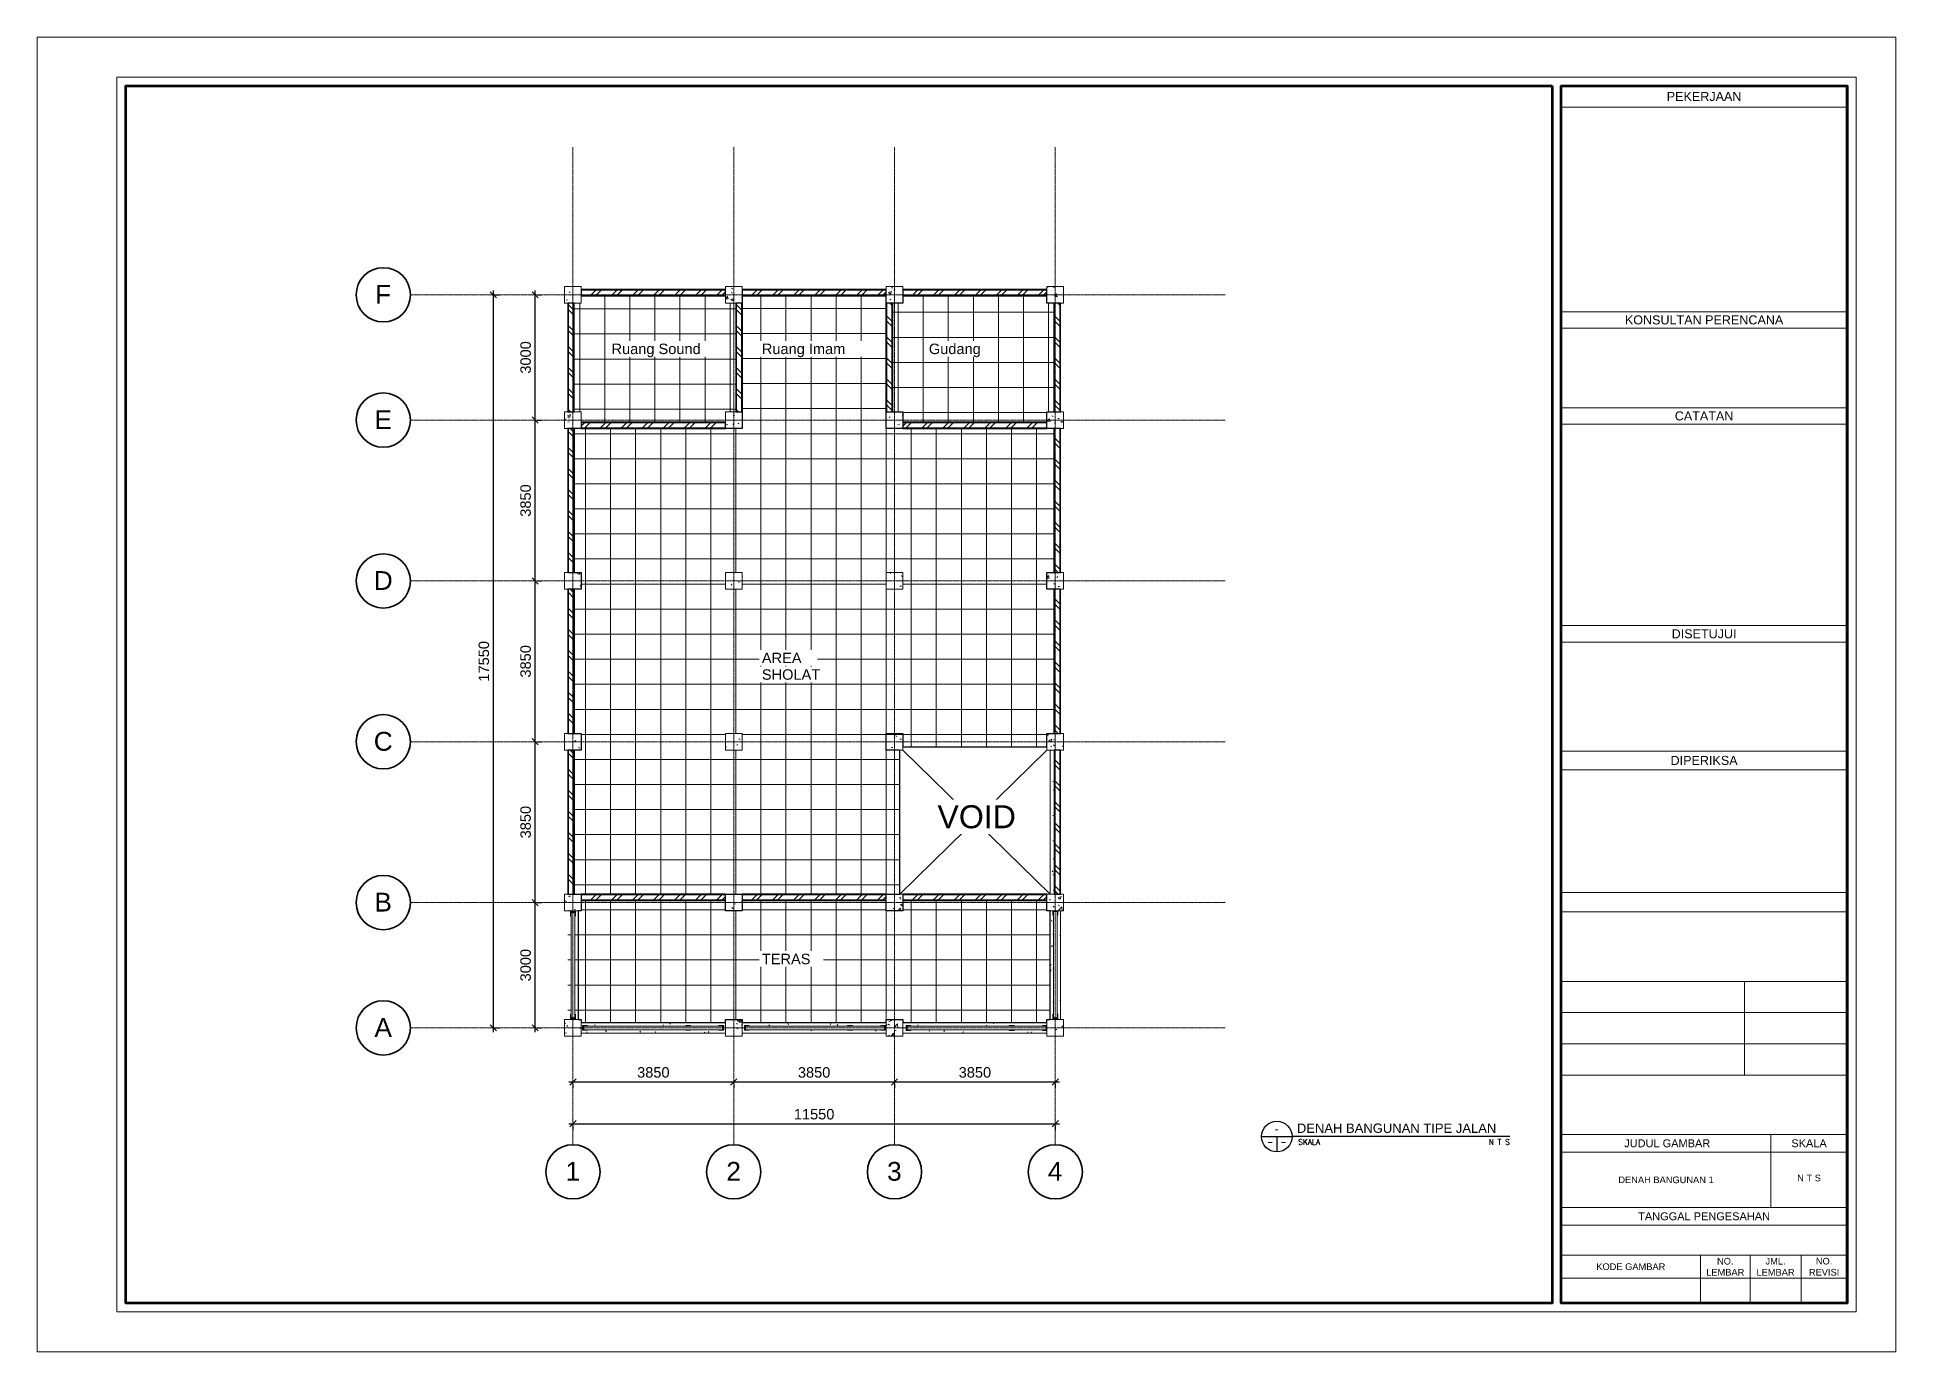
# Model space of a CAD drawing. Header units: millimetres. Extents: x 181904 to 315432, y 14752 to 46226.
# Drawn here: x 181904 to 226414, y 14752 to 46226 of the extents above; entities that cross this region are included whole.
import ezdxf
from ezdxf.enums import TextEntityAlignment as Align

# ---------------------------------------------------------------- set-up
doc = ezdxf.new("R2010")
doc.units = ezdxf.units.MM
doc.linetypes.add('Grid Line', pattern=[21, 12, -3, 3, -3])
for name, color, linetype, lineweight in [('A-ANNO-DIMS', 211, 'Continuous', 9), ('A-FLOR', 192, 'Continuous', 9), ('A-FLOR-HRAL', 11, 'Continuous', 9), ('A-FLOR-PATT', 8, 'Continuous', 9), ('A-STRT-Cstruktur', 4, 'Continuous', 15), ('A-WALL', 113, 'Continuous', 9), ('A-WALL-PATT', 111, 'Continuous', 25), ('G-ANNO-TEXT', 231, 'Continuous', 9), ('S-BEAM', 12, 'Continuous', 9), ('S-COLS', 52, 'Continuous', 9), ('S-GRID', 1, 'Continuous', 9), ('S-GRID-IDEN', 1, 'Continuous', 35)]:
    doc.layers.add(name, color=color, linetype=linetype, lineweight=lineweight)
doc.layers.add('KOP', color=7, linetype='Continuous')
doc.styles.add('Arial', font='arial.ttf', dxfattribs={"height": 450})
doc.styles.add('Arial_1', font='arial.ttf', dxfattribs={"height": 250})
doc.styles.add('DIM', font='simplex.shx', dxfattribs={"height": 0.175})
doc.styles.add('JUDUL', font='arial.ttf', dxfattribs={"height": 300})
doc.styles.add('ROMANS', font='ROMANS.shx', dxfattribs={"height": 0.22})
doc.styles.add('SIM', font='SIMPLEX.shx', dxfattribs={"height": 0.175})
doc.dimstyles.new('Diagonal_-_2_5mm_Arial', dxfattribs={"dimscale": 304.8, "dimtxt": 255.06485, "dimasz": 0.492126, "dimexe": 0.492126, "dimexo": 0.492126, "dimgap": 0.328084, "dimtad": 1, "dimdec": 0, "dimzin": 0, "dimdsep": 46, "dimtxsty": 'Arial_1', "dimblk1": 'OBLIQUE', "dimblk2": 'OBLIQUE', "dimsah": 1, "dimcen": 0.09, "dimdle": 0.328084, "dimazin": 0, "dimtfac": 1, "dimtdec": 4, "dimtix": 1, "dimtmove": 0, "dimatfit": 3, "dimfxl": 1, "dimtvp": 1, "dimtfill": 1, "dimtolj": 1, "dimtzin": 0, "dimarcsym": 2})
pattern_1 = [(0, (202972.33, 26779.9), (812.8, 203.2), [33.528, -576.072, 33.528, -576.072, -3251.2]), (0, (202972.33, 26779.9), (812.8, 203.2), [-1219.2, 33.528, -1185.672, 33.528, -576.072, -1422.4]), (0, (202972.33, 26779.9), (812.8, 203.2), [-3048, 33.528, -372.872, 33.528, -982.472]), (120, (203277.13, 26881.5), (-582.3764, 602.3054), [33.528, -576.072, 33.528, -576.072, -3251.2]), (120, (203277.13, 26881.5), (-582.3764, 602.3054), [-1219.2, 33.528, -1185.672, 33.528, -576.072, -1422.4]), (120, (203277.13, 26881.5), (-582.3764, 602.3054), [-3048, 33.528, -372.872, 33.528, -982.472]), (240, (203378.73, 27287.9), (-230.4236, -805.5054), [33.528, -576.072, 33.528, -576.072, -3251.2]), (240, (203378.73, 27287.9), (-230.4236, -805.5054), [-1219.2, 33.528, -1185.672, 33.528, -576.072, -1422.4]), (240, (203378.73, 27287.9), (-230.4236, -805.5054), [-3048, 33.528, -372.872, 33.528, -982.472])]
pattern_2 = [(50, (202972.33, 26779.9), (728.737, -63.756), [76.2, -838.2]), (355, (202972.3, 26779.9), (-140.97, 764.228), [60.96, -670.56]), (100.451, (203033.06, 26774.6), (587.77, 700.467), [64.76, -712.36]), (46.184, (202972.3, 26983.1), (1084.316, -168.17), [114.3, -1257.3]), (96.636, (203062.7, 26969.1), (949.61, 989.71), [97.14, -1068.54]), (351.184, (202972.3, 26983.1), (949.62, 989.7), [91.44, -1005.84]), (21, (203073.93, 26932.3), (606.458, -409.06), [76.2, -838.2]), (326, (203073.9, 26932.3), (247.21, 736.753), [60.96, -670.56]), (71.451, (203124.5, 26898.2), (853.668, 327.685), [64.76, -712.36]), (37.5, (202972.33, 26779.9), (12.3547, 338.22), [33.528, -628.904, 33.528, -647.192, -673.1]), (37.5, (202972.33, 26779.9), (12.3547, 338.22), [-1343.152, 33.528, -639.572]), (7.5, (202972.33, 26779.9), (267.279, 400.722), [33.528, -354.584, 33.528, -613.664, -256.54]), (7.5, (202972.33, 26779.9), (267.279, 400.722), [-1035.304, 33.528, -223.012]), (327.5, (202745.76, 26779.9), (542.3633, -22.9153), [33.528, -220.472, 33.528, -758.952, -1051.56]), (327.5, (202745.76, 26779.9), (542.3633, -22.9153), [-1046.48, 33.528, -1018.032]), (317.5, (202644.16, 26779.9), (592.517, 101.707), [33.528, -296.672, 33.528, -492.76, -746.76]), (317.5, (202644.16, 26779.9), (592.517, 101.707), [-856.488, 33.528, -713.232])]

msp = doc.modelspace()

# ---------------------------------------------------------------- texts
at = {"color": 7, "lineweight": 9, "char_height": 158.961, "attachment_point": 5, "style": 'ROMANS'}
for s, insert, width in [('{\\fArial|b0|i0|c0|p34;DENAH BANGUNAN 1}', (220910, 18868.4, -87794.3), 5026.28), ('{\\fArial|b0|i0|c0|p34;N T S}', (224335.5, 18913.7, -87794.3), 1824.742)]:
    msp.add_mtext(s, dxfattribs=dict(at, insert=insert, width=width))

# ---------------------------------------------------------------- blocks, each defined once
blk = doc.blocks.new('Railing - 2_5 in-353977-LANTAI 2')
at = {"layer": 'A-FLOR-HRAL'}
for p, q in [((-57.15, 57.15), (57.15, 57.15)), ((-57.15, 57.15), (-43.053, 43.053)), ((-57.15, -57.15), (-57.15, 57.15)), ((57.15, 57.15), (-57.15, 57.15)), ((-57.15, 57.15), (-57.15, -57.15)), ((43.053, 43.053), (-43.053, 43.053)), ((-43.053, 43.053), (-43.053, 31.75)), ((43.053, 43.053), (57.15, 57.15)), ((43.053, 31.75), (43.053, 43.053)), ((57.15, 57.15), (57.15, -57.15)), ((57.15, -57.15), (57.15, 57.15)), ((-57.15, -57.15), (-44.45, -44.45)), ((-44.45, -57.15), (-57.15, -57.15)), ((-57.15, -57.15), (-44.45, -57.15)), ((57.15, -57.15), (44.45, -44.45)), ((57.15, -57.15), (44.45, -57.15)), ((44.45, -57.15), (57.15, -57.15))]:
    blk.add_line(p, q, dxfattribs=at)
blk = doc.blocks.new('Railing - 2_5 in-V1-LANTAI 2')
at = {"layer": 'A-FLOR-HRAL'}
for p, q in [((-57.15, 57.15), (-44.45, 57.15)), ((-57.15, 57.15), (-44.45, 44.45)), ((-57.15, -57.15), (-57.15, 57.15)), ((-44.45, 57.15), (-57.15, 57.15)), ((-57.15, 57.15), (-57.15, -57.15)), ((44.45, 57.15), (57.15, 57.15)), ((44.45, 44.45), (57.15, 57.15)), ((57.15, 57.15), (44.45, 57.15)), ((57.15, 57.15), (57.15, -57.15)), ((57.15, -57.15), (57.15, 57.15)), ((-57.15, -57.15), (-43.053, -43.053)), ((57.15, -57.15), (-57.15, -57.15)), ((-57.15, -57.15), (57.15, -57.15)), ((-43.053, -31.75), (-43.053, -43.053)), ((-43.053, -43.053), (43.053, -43.053)), ((43.053, -43.053), (43.053, -31.75)), ((57.15, -57.15), (43.053, -43.053))]:
    blk.add_line(p, q, dxfattribs=at)
blk = doc.blocks.new('Railing - 2_5 in-V2-LANTAI 2')
at = {"layer": 'A-FLOR-HRAL'}
for p, q in [((-57.15, 57.15), (-44.45, 57.15)), ((-57.15, 57.15), (-44.45, 44.45)), ((-57.15, -57.15), (-57.15, 57.15)), ((-44.45, 57.15), (-57.15, 57.15)), ((-57.15, 57.15), (-57.15, -57.15)), ((44.45, 57.15), (57.15, 57.15)), ((44.45, 44.45), (57.15, 57.15)), ((57.15, 57.15), (44.45, 57.15)), ((57.15, 57.15), (57.15, -57.15)), ((57.15, -57.15), (57.15, 57.15)), ((-57.15, -57.15), (-44.45, -44.45)), ((-44.45, -57.15), (-57.15, -57.15)), ((-57.15, -57.15), (-44.45, -57.15)), ((57.15, -57.15), (44.45, -44.45)), ((57.15, -57.15), (44.45, -57.15)), ((44.45, -57.15), (57.15, -57.15))]:
    blk.add_line(p, q, dxfattribs=at)
blk = doc.blocks.new('Railing - Railing-358414-LANTAI 2')
at = {"rotation": 89.99999999999982}
for name, p in [('Railing - 2_5 in-353977-LANTAI 2', (-7949, -4272)), ('Railing - 2_5 in-V2-LANTAI 2', (-5479, -4272)), ('Railing - 2_5 in-V1-LANTAI 2', (-4685, -4272))]:
    blk.add_blockref(name, p, dxfattribs=at)
blk = doc.blocks.new('Top Rail Type - Top Rail_Internal_-358570-LANTAI 2')
at = {"layer": 'A-FLOR-HRAL'}
for p, q in [((-7917, -4228), (-7981, -4228)), ((-7981, -4228), (-7981, -4230)), ((-7981, -4314), (-7981, -4230)), ((-7981, -4314), (-7981, -4317)), ((-7981, -4317), (-7917, -4317)), ((-4717, -4228), (-7917, -4228)), ((-7917, -4317), (-4717, -4317)), ((-4654, -4228), (-4717, -4228)), ((-4717, -4317), (-4654, -4317)), ((-4654, -4230), (-4654, -4228)), ((-4654, -4230), (-4654, -4314)), ((-4654, -4317), (-4654, -4314))]:
    blk.add_line(p, q, dxfattribs=at)
blk = doc.blocks.new('Railing - Railing-358851-LANTAI 2')
at = {"rotation": 89.99999999999982}
for name, p in [('Railing - 2_5 in-353977-LANTAI 2', (-4074, -4274)), ('Railing - 2_5 in-V2-LANTAI 2', (-1604, -4274)), ('Railing - 2_5 in-V1-LANTAI 2', (-810, -4274))]:
    blk.add_blockref(name, p, dxfattribs=at)
blk = doc.blocks.new('Top Rail Type - Top Rail_Internal_-358989-LANTAI 2')
at = {"layer": 'A-FLOR-HRAL'}
for p, q in [((-4042, -4229), (-4106, -4229)), ((-4106, -4229), (-4106, -4232)), ((-4106, -4316), (-4106, -4232)), ((-4106, -4316), (-4106, -4318)), ((-4106, -4318), (-4042, -4318)), ((-842, -4229), (-4042, -4229)), ((-4042, -4318), (-842, -4318)), ((-779, -4229), (-842, -4229)), ((-842, -4318), (-779, -4318)), ((-779, -4232), (-779, -4229)), ((-779, -4232), (-779, -4316)), ((-779, -4318), (-779, -4316))]:
    blk.add_line(p, q, dxfattribs=at)
blk = doc.blocks.new('Railing - 2_5 in-V3-LANTAI 2')
at = {"layer": 'A-FLOR-HRAL'}
for p, q in [((-57, 57), (-44, 57)), ((-57, 57), (-45, 45)), ((-57, -51), (-57, 57)), ((-44, 57), (-57, 57)), ((-57, 57), (-57, -51)), ((44, 57), (57, 57)), ((57, 57), (44, 57)), ((45, 45), (57, 57)), ((57, 57), (57, -51)), ((57, -51), (57, 57)), ((-51, -51), (-43, -43)), ((-43, -32), (-43, -43)), ((-43, -43), (43, -43)), ((43, -43), (43, -32)), ((51, -51), (43, -43))]:
    blk.add_line(p, q, dxfattribs=at)
blk = doc.blocks.new('Railing - Railing-359004-LANTAI 2')
at = {"rotation": 89.99999999999982}
for name, p in [('Railing - 2_5 in-353977-LANTAI 2', (-201, -4275)), ('Railing - 2_5 in-V2-LANTAI 2', (2269, -4275)), ('Railing - 2_5 in-V3-LANTAI 2', (3062, -4275))]:
    blk.add_blockref(name, p, dxfattribs=at)
blk = doc.blocks.new('Top Rail Type - Top Rail_Internal_-359223-LANTAI 2')
at = {"layer": 'A-FLOR-HRAL'}
for p, q in [((-170, -4231), (-233, -4231)), ((-233, -4231), (-233, -4233)), ((-233, -4317), (-233, -4233)), ((-233, -4317), (-233, -4320)), ((-233, -4320), (-170, -4320)), ((3030, -4231), (-170, -4231)), ((-170, -4320), (3030, -4320)), ((3094, -4231), (3030, -4231)), ((3030, -4320), (3094, -4320)), ((3094, -4233), (3094, -4231)), ((3094, -4233), (3094, -4317)), ((3094, -4320), (3094, -4317))]:
    blk.add_line(p, q, dxfattribs=at)
blk = doc.blocks.new('Railing - 2_5 in-V4-LANTAI 2')
at = {"layer": 'A-FLOR-HRAL'}
for p, q in [((-57.15, -57.15), (-57.15, 48.25)), ((-57.15, 48.25), (-57.15, -57.15)), ((-48.25, 48.25), (-43.053, 43.053)), ((43.053, 43.053), (-43.053, 43.053)), ((-43.053, 43.053), (-43.053, 31.75)), ((43.053, 43.053), (48.25, 48.25)), ((43.053, 31.75), (43.053, 43.053)), ((57.15, 48.25), (57.15, -57.15)), ((57.15, -57.15), (57.15, 48.25)), ((-57.15, -57.15), (-44.45, -44.45)), ((-44.45, -57.15), (-57.15, -57.15)), ((-57.15, -57.15), (-44.45, -57.15)), ((57.15, -57.15), (44.45, -44.45)), ((57.15, -57.15), (44.45, -57.15)), ((44.45, -57.15), (57.15, -57.15))]:
    blk.add_line(p, q, dxfattribs=at)
blk = doc.blocks.new('Railing - Railing-359238-LANTAI 2')
for name, p in [('Railing - 2_5 in-V4-LANTAI 2', (3313, -1520)), ('Railing - 2_5 in-V1-LANTAI 2', (3313, -4004))]:
    blk.add_blockref(name, p)
blk = doc.blocks.new('Top Rail Type - Top Rail_Internal_-359426-LANTAI 2')
at = {"layer": 'A-FLOR-HRAL'}
for p, q in [((3268, -1489), (3268, -1552)), ((3271, -1489), (3268, -1489)), ((3268, -1552), (3268, -3972)), ((3271, -1489), (3355, -1489)), ((3357, -1489), (3355, -1489)), ((3357, -1552), (3357, -1489)), ((3357, -3972), (3357, -1552)), ((3268, -3972), (3268, -4036)), ((3357, -4036), (3357, -3972)), ((3268, -4036), (3271, -4036)), ((3355, -4036), (3271, -4036)), ((3355, -4036), (3357, -4036))]:
    blk.add_line(p, q, dxfattribs=at)
blk = doc.blocks.new('Railing - Railing-359441-LANTAI 2')
for name, p in [('Railing - 2_5 in-353977-LANTAI 2', (-8237, -1540)), ('Railing - 2_5 in-V1-LANTAI 2', (-8237, -4004))]:
    blk.add_blockref(name, p)
blk = doc.blocks.new('Top Rail Type - Top Rail_Internal_-359562-LANTAI 2')
at = {"layer": 'A-FLOR-HRAL'}
for p, q in [((-8282, -1509), (-8282, -1572)), ((-8279, -1509), (-8282, -1509)), ((-8282, -1572), (-8282, -3972)), ((-8279, -1509), (-8195, -1509)), ((-8193, -1509), (-8195, -1509)), ((-8193, -1572), (-8193, -1509)), ((-8193, -3972), (-8193, -1572)), ((-8282, -3972), (-8282, -4036)), ((-8193, -4036), (-8193, -3972)), ((-8282, -4036), (-8279, -4036)), ((-8195, -4036), (-8279, -4036)), ((-8195, -4036), (-8193, -4036))]:
    blk.add_line(p, q, dxfattribs=at)
blk = doc.blocks.new('Grid - Standard-24584-LANTAI 2')
at = {"layer": 'S-GRID-IDEN'}
blk.add_circle((0, 0), 6.5, dxfattribs=at)
blk = doc.blocks.new('_Oblique')
at = {"color": 0, "linetype": 'ByBlock', "lineweight": -2}
blk.add_line((-0.5, -0.5), (0.5, 0.5), dxfattribs=at)
blk = doc.blocks.new('DIMBLOCK1-LANTAI 2')
at = {"layer": 'A-ANNO-DIMS', "color": 0, "lineweight": -2, "transparency": 16777216}
for p, q in [((194635, 21212), (198685, 21212)), ((194735, 21168), (194735, 21062)), ((198585, 21168), (198585, 21062))]:
    blk.add_line(p, q, dxfattribs=at)
at = {"layer": 'Defpoints', "color": 0, "transparency": 16777216}
for p in [(194735, 21318), (198585, 21318), (198585, 21212)]:
    blk.add_point(p, dxfattribs=at)
at = {"layer": 'A-ANNO-DIMS', "color": 0, "lineweight": -2, "transparency": 16777216, "xscale": 150, "yscale": 150, "zscale": 150, "rotation": 180}
blk.add_blockref('_Oblique', (194735, 21212), dxfattribs=at)
at = {"layer": 'A-ANNO-DIMS', "color": 0, "lineweight": -2, "transparency": 16777216, "xscale": 150, "yscale": 150, "zscale": 150}
blk.add_blockref('_Oblique', (198585, 21212), dxfattribs=at)
at = {"layer": 'A-ANNO-DIMS', "color": 0, "transparency": 16777216, "insert": (196660, 21440), "char_height": 250, "width": 922.94, "attachment_point": 5, "style": 'Arial_1', "bg_fill": 3, "box_fill_scale": 1.1, "bg_fill_color": 256, "bg_fill_true_color": 13158600, "bg_fill_transparency": 0}
blk.add_mtext('\\A1;3850', dxfattribs=at)
blk = doc.blocks.new('DIMBLOCK2-LANTAI 2')
at = {"layer": 'A-ANNO-DIMS', "color": 0, "lineweight": -2, "transparency": 16777216}
for p, q in [((198485, 21212), (202535, 21212)), ((198585, 21168), (198585, 21062)), ((202435, 21168), (202435, 21062))]:
    blk.add_line(p, q, dxfattribs=at)
at = {"layer": 'Defpoints', "color": 0, "transparency": 16777216}
for p in [(198585, 21318), (202435, 21318), (202435, 21212)]:
    blk.add_point(p, dxfattribs=at)
at = {"layer": 'A-ANNO-DIMS', "color": 0, "lineweight": -2, "transparency": 16777216, "xscale": 150, "yscale": 150, "zscale": 150, "rotation": 180}
blk.add_blockref('_Oblique', (198585, 21212), dxfattribs=at)
at = {"layer": 'A-ANNO-DIMS', "color": 0, "lineweight": -2, "transparency": 16777216, "xscale": 150, "yscale": 150, "zscale": 150}
blk.add_blockref('_Oblique', (202435, 21212), dxfattribs=at)
at = {"layer": 'A-ANNO-DIMS', "color": 0, "transparency": 16777216, "insert": (200510, 21440), "char_height": 250, "width": 922.94, "attachment_point": 5, "style": 'Arial_1', "bg_fill": 3, "box_fill_scale": 1.1, "bg_fill_color": 256, "bg_fill_true_color": 13158600, "bg_fill_transparency": 0}
blk.add_mtext('\\A1;3850', dxfattribs=at)
blk = doc.blocks.new('DIMBLOCK3-LANTAI 2')
at = {"layer": 'A-ANNO-DIMS', "color": 0, "lineweight": -2, "transparency": 16777216}
for p, q in [((202335, 21212), (206385, 21212)), ((202435, 21168), (202435, 21062)), ((206285, 21168), (206285, 21062))]:
    blk.add_line(p, q, dxfattribs=at)
at = {"layer": 'Defpoints', "color": 0, "transparency": 16777216}
for p in [(202435, 21318), (206285, 21318), (206285, 21212)]:
    blk.add_point(p, dxfattribs=at)
at = {"layer": 'A-ANNO-DIMS', "color": 0, "lineweight": -2, "transparency": 16777216, "xscale": 150, "yscale": 150, "zscale": 150, "rotation": 180}
blk.add_blockref('_Oblique', (202435, 21212), dxfattribs=at)
at = {"layer": 'A-ANNO-DIMS', "color": 0, "lineweight": -2, "transparency": 16777216, "xscale": 150, "yscale": 150, "zscale": 150}
blk.add_blockref('_Oblique', (206285, 21212), dxfattribs=at)
at = {"layer": 'A-ANNO-DIMS', "color": 0, "transparency": 16777216, "insert": (204360, 21440), "char_height": 250, "width": 922.94, "attachment_point": 5, "style": 'Arial_1', "bg_fill": 3, "box_fill_scale": 1.1, "bg_fill_color": 256, "bg_fill_true_color": 13158600, "bg_fill_transparency": 0}
blk.add_mtext('\\A1;3850', dxfattribs=at)
blk = doc.blocks.new('DIMBLOCK4-LANTAI 2')
at = {"layer": 'A-ANNO-DIMS', "color": 0, "lineweight": -2, "transparency": 16777216}
for p, q in [((194635, 20212), (206385, 20212)), ((194735, 20168), (194735, 20062)), ((206285, 20168), (206285, 20062))]:
    blk.add_line(p, q, dxfattribs=at)
at = {"layer": 'Defpoints', "color": 0, "transparency": 16777216}
for p in [(194735, 20318), (206285, 20318), (206285, 20212)]:
    blk.add_point(p, dxfattribs=at)
at = {"layer": 'A-ANNO-DIMS', "color": 0, "lineweight": -2, "transparency": 16777216, "xscale": 150, "yscale": 150, "zscale": 150, "rotation": 180}
blk.add_blockref('_Oblique', (194735, 20212), dxfattribs=at)
at = {"layer": 'A-ANNO-DIMS', "color": 0, "lineweight": -2, "transparency": 16777216, "xscale": 150, "yscale": 150, "zscale": 150}
blk.add_blockref('_Oblique', (206285, 20212), dxfattribs=at)
at = {"layer": 'A-ANNO-DIMS', "color": 0, "transparency": 16777216, "insert": (200510, 20439), "char_height": 250, "width": 1153.68, "attachment_point": 5, "style": 'Arial_1', "bg_fill": 3, "box_fill_scale": 1.1, "bg_fill_color": 256, "bg_fill_true_color": 13158600, "bg_fill_transparency": 0}
blk.add_mtext('\\A1;11550', dxfattribs=at)
blk = doc.blocks.new('DIMBLOCK5-LANTAI 2')
at = {"layer": 'A-ANNO-DIMS', "color": 0, "lineweight": -2, "transparency": 16777216}
for p, q in [((193830, 22408), (193830, 25608)), ((193874, 25508), (193980, 25508)), ((193874, 22508), (193980, 22508))]:
    blk.add_line(p, q, dxfattribs=at)
at = {"layer": 'Defpoints', "color": 0, "transparency": 16777216}
for p in [(193724, 25508), (193830, 25508), (193724, 22508)]:
    blk.add_point(p, dxfattribs=at)
at = {"layer": 'A-ANNO-DIMS', "color": 0, "lineweight": -2, "transparency": 16777216, "xscale": 150, "yscale": 150, "zscale": 150}
for p, rotation in [((193830, 25508), 90), ((193830, 22508), 270)]:
    blk.add_blockref('_Oblique', p, dxfattribs=dict(at, rotation=rotation))
at = {"layer": 'A-ANNO-DIMS', "color": 0, "transparency": 16777216, "insert": (193602, 24008), "char_height": 250, "width": 922.94, "attachment_point": 5, "rotation": 90, "style": 'Arial_1', "bg_fill": 3, "box_fill_scale": 1.1, "bg_fill_color": 256, "bg_fill_true_color": 13158600, "bg_fill_transparency": 0}
blk.add_mtext('\\A1;3000', dxfattribs=at)
blk = doc.blocks.new('DIMBLOCK6-LANTAI 2')
at = {"layer": 'A-ANNO-DIMS', "color": 0, "lineweight": -2, "transparency": 16777216}
for p, q in [((193830, 25408), (193830, 29458)), ((193874, 29358), (193980, 29358)), ((193874, 25508), (193980, 25508))]:
    blk.add_line(p, q, dxfattribs=at)
at = {"layer": 'Defpoints', "color": 0, "transparency": 16777216}
for p in [(193724, 29358), (193830, 29358), (193724, 25508)]:
    blk.add_point(p, dxfattribs=at)
at = {"layer": 'A-ANNO-DIMS', "color": 0, "lineweight": -2, "transparency": 16777216, "xscale": 150, "yscale": 150, "zscale": 150}
for p, rotation in [((193830, 29358), 90), ((193830, 25508), 270)]:
    blk.add_blockref('_Oblique', p, dxfattribs=dict(at, rotation=rotation))
at = {"layer": 'A-ANNO-DIMS', "color": 0, "transparency": 16777216, "insert": (193602, 27433), "char_height": 250, "width": 922.94, "attachment_point": 5, "rotation": 90, "style": 'Arial_1', "bg_fill": 3, "box_fill_scale": 1.1, "bg_fill_color": 256, "bg_fill_true_color": 13158600, "bg_fill_transparency": 0}
blk.add_mtext('\\A1;3850', dxfattribs=at)
blk = doc.blocks.new('DIMBLOCK7-LANTAI 2')
at = {"layer": 'A-ANNO-DIMS', "color": 0, "lineweight": -2, "transparency": 16777216}
for p, q in [((193830, 29258), (193830, 33308)), ((193874, 33208), (193980, 33208)), ((193874, 29358), (193980, 29358))]:
    blk.add_line(p, q, dxfattribs=at)
at = {"layer": 'Defpoints', "color": 0, "transparency": 16777216}
for p in [(193724, 33208), (193830, 33208), (193724, 29358)]:
    blk.add_point(p, dxfattribs=at)
at = {"layer": 'A-ANNO-DIMS', "color": 0, "lineweight": -2, "transparency": 16777216, "xscale": 150, "yscale": 150, "zscale": 150}
for p, rotation in [((193830, 33208), 90), ((193830, 29358), 270)]:
    blk.add_blockref('_Oblique', p, dxfattribs=dict(at, rotation=rotation))
at = {"layer": 'A-ANNO-DIMS', "color": 0, "transparency": 16777216, "insert": (193602, 31283), "char_height": 250, "width": 922.94, "attachment_point": 5, "rotation": 90, "style": 'Arial_1', "bg_fill": 3, "box_fill_scale": 1.1, "bg_fill_color": 256, "bg_fill_true_color": 13158600, "bg_fill_transparency": 0}
blk.add_mtext('\\A1;3850', dxfattribs=at)
blk = doc.blocks.new('DIMBLOCK8-LANTAI 2')
at = {"layer": 'A-ANNO-DIMS', "color": 0, "lineweight": -2, "transparency": 16777216}
for p, q in [((193830, 33108), (193830, 37158)), ((193874, 37058), (193980, 37058)), ((193874, 33208), (193980, 33208))]:
    blk.add_line(p, q, dxfattribs=at)
at = {"layer": 'Defpoints', "color": 0, "transparency": 16777216}
for p in [(193724, 37058), (193830, 37058), (193724, 33208)]:
    blk.add_point(p, dxfattribs=at)
at = {"layer": 'A-ANNO-DIMS', "color": 0, "lineweight": -2, "transparency": 16777216, "xscale": 150, "yscale": 150, "zscale": 150}
for p, rotation in [((193830, 37058), 90), ((193830, 33208), 270)]:
    blk.add_blockref('_Oblique', p, dxfattribs=dict(at, rotation=rotation))
at = {"layer": 'A-ANNO-DIMS', "color": 0, "transparency": 16777216, "insert": (193602, 35133), "char_height": 250, "width": 922.94, "attachment_point": 5, "rotation": 90, "style": 'Arial_1', "bg_fill": 3, "box_fill_scale": 1.1, "bg_fill_color": 256, "bg_fill_true_color": 13158600, "bg_fill_transparency": 0}
blk.add_mtext('\\A1;3850', dxfattribs=at)
blk = doc.blocks.new('DIMBLOCK9-LANTAI 2')
at = {"layer": 'A-ANNO-DIMS', "color": 0, "lineweight": -2, "transparency": 16777216}
for p, q in [((193830, 36958), (193830, 40158)), ((193874, 40058), (193980, 40058)), ((193874, 37058), (193980, 37058))]:
    blk.add_line(p, q, dxfattribs=at)
at = {"layer": 'Defpoints', "color": 0, "transparency": 16777216}
for p in [(193724, 40058), (193830, 40058), (193724, 37058)]:
    blk.add_point(p, dxfattribs=at)
at = {"layer": 'A-ANNO-DIMS', "color": 0, "lineweight": -2, "transparency": 16777216, "xscale": 150, "yscale": 150, "zscale": 150}
for p, rotation in [((193830, 40058), 90), ((193830, 37058), 270)]:
    blk.add_blockref('_Oblique', p, dxfattribs=dict(at, rotation=rotation))
at = {"layer": 'A-ANNO-DIMS', "color": 0, "transparency": 16777216, "insert": (193602, 38558), "char_height": 250, "width": 922.94, "attachment_point": 5, "rotation": 90, "style": 'Arial_1', "bg_fill": 3, "box_fill_scale": 1.1, "bg_fill_color": 256, "bg_fill_true_color": 13158600, "bg_fill_transparency": 0}
blk.add_mtext('\\A1;3000', dxfattribs=at)
blk = doc.blocks.new('DIMBLOCK10-LANTAI 2')
at = {"layer": 'A-ANNO-DIMS', "color": 0, "lineweight": -2, "transparency": 16777216}
for p, q in [((192830, 22408), (192830, 40158)), ((192874, 40058), (192980, 40058)), ((192874, 22508), (192980, 22508))]:
    blk.add_line(p, q, dxfattribs=at)
at = {"layer": 'Defpoints', "color": 0, "transparency": 16777216}
for p in [(192724, 40058), (192830, 40058), (192724, 22508)]:
    blk.add_point(p, dxfattribs=at)
at = {"layer": 'A-ANNO-DIMS', "color": 0, "lineweight": -2, "transparency": 16777216, "xscale": 150, "yscale": 150, "zscale": 150}
for p, rotation in [((192830, 40058), 90), ((192830, 22508), 270)]:
    blk.add_blockref('_Oblique', p, dxfattribs=dict(at, rotation=rotation))
at = {"layer": 'A-ANNO-DIMS', "color": 0, "transparency": 16777216, "insert": (192602, 31283), "char_height": 250, "width": 1153.68, "attachment_point": 5, "rotation": 90, "style": 'Arial_1', "bg_fill": 3, "box_fill_scale": 1.1, "bg_fill_color": 256, "bg_fill_true_color": 13158600, "bg_fill_transparency": 0}
blk.add_mtext('\\A1;17550', dxfattribs=at)
blk = doc.blocks.new('SIM-JUDUL')
for p, q in [((0, 0), (0.987, 0)), ((0.493, 0), (0.493, -0.493)), ((8, 0), (0.987, 0))]:
    blk.add_line(p, q)
blk.add_circle((0.493, 0), 0.493)
at = {"ltscale": 0.7, "style": 'SIM'}
blk.add_text('SKALA', height=0.175, dxfattribs=at).set_placement((1.185, -0.174), align=Align.MIDDLE_LEFT)
at = {"style": 'JUDUL'}
for tag, p in [('JUDUL1', (1.14, 0.578)), ('JUDUL2', (1.14, 0.121))]:
    blk.add_attdef(tag, p, '', height=0.3, dxfattribs=at)
at = {"ltscale": 0.75}
for tag, height, style, p in [('GBR', 0.25, 'JUDUL', (0.493, 0.247)), ('L1', 0.175, 'DIM', (0.28, -0.174)), ('L2', 0.175, 'DIM', (0.707, -0.174))]:
    blk.add_attdef(tag, text='', height=height, dxfattribs=dict(at, style=style)).set_placement(p, align=Align.MIDDLE)
at = {"style": 'DIM'}
blk.add_attdef('SKL', text='', height=0.175, dxfattribs=at).set_placement((8, -0.174), align=Align.MIDDLE_RIGHT)
blk = doc.blocks.new('KOPSTR')
at = {"color": 7, "lineweight": 20, "ltscale": 2}
for p, q in [((1045959, 626693), (1055102, 626693)), ((1045959, 626012), (1055102, 626012)), ((1045959, 619478), (1055102, 619478)), ((1045959, 618948), (1055102, 618948)), ((1045959, 616409), (1055102, 616409)), ((1045959, 615880), (1055102, 615880)), ((1045959, 609448), (1055102, 609448)), ((1045959, 608919), (1055102, 608919)), ((1045959, 605438), (1055102, 605438)), ((1045959, 604838), (1055102, 604838)), ((1045959, 600915), (1055102, 600915)), ((1045959, 600306), (1055102, 600306)), ((1045959, 595081), (1055102, 595081)), ((1045959, 593190), (1055102, 593190)), ((1045959, 592620), (1055102, 592620)), ((1045959, 590856), (1055102, 590856))]:
    blk.add_line(p, q, dxfattribs=at)
at = {"color": 7}
for p, q in [((1051819, 598081), (1051819, 595081)), ((1052667, 593190), (1052667, 590856)), ((1051998, 589333), (1051998, 587800)), ((1053628, 589333), (1053628, 587800)), ((1045959, 588593), (1055102, 588593))]:
    blk.add_line(p, q, dxfattribs=at)
at = {"color": 7, "ltscale": 2}
for p, q in [((1045959, 590291), (1055102, 590291)), ((1045959, 589333), (1055102, 589333))]:
    blk.add_line(p, q, dxfattribs=at)
at = {"color": 8}
blk.add_lwpolyline([(997258, 628249), (997258, 586244), (1056658, 586244), (1056658, 628249)], close=True, dxfattribs=at)
at = {"lineweight": 13}
blk.add_lwpolyline([(1055385, 626976), (1055385, 587517), (999803, 587517), (999803, 626976)], close=True, dxfattribs=at)
at = {"color": 1, "lineweight": 53, "ltscale": 0.05}
blk.add_lwpolyline([(1045676, 626693), (1045676, 587800), (1000086, 587800), (1000086, 626693)], close=True, dxfattribs=at)
blk.add_lwpolyline([(1055102, 587800), (1055102, 626693), (1055102, 587800), (1045959, 587800), (1045959, 626693), (1055102, 626693)], dxfattribs=at)
at = {"color": 7, "lineweight": 20, "ltscale": 2}
for points in [[(1045959, 598081), (1055102, 598081)], [(1045959, 597081), (1055102, 597081)], [(1045959, 596081), (1055102, 596081)], [(1045959, 595081), (1055102, 595081)]]:
    blk.add_lwpolyline(points, close=True, dxfattribs=at)
at = {"color": 7}
blk.add_lwpolyline([(1050417, 589333), (1050417, 587800), (1050417, 589159)], dxfattribs=at)
at = {"lineweight": 15, "attachment_point": 5, "style": 'ROMANS'}
for s, insert, char_height, width in [('{\\fArial|b0|i0|c0|p34;PEKERJAAN}', (1050530, 626352), 287.25, 9143.07), ('{\\fArial|b0|i0|c0|p34;KONSULTAN PERENCANA}', (1050530, 619213), 287.25, 9143.07), ('{\\fArial|b0|i0|c0|p34;CATATAN}', (1050530, 616145), 287.25, 9143.07), ('{\\fArial|b0|i0|c0|p34;DISETUJUI}', (1050530, 609184), 287.25, 9143.07), ('{\\fArial|b0|i0|c0|p34;DIPERIKSA}', (1050530, 605138), 287.25, 9143.07), ('{\\fArial|b0|i0|c0|p34;JUDUL GAMBAR}', (1049352, 592905), 251.35, 6628.69), ('{\\fArial|b0|i0|c0|p34;SKALA}', (1053884, 592905), 251.35, 2435.22), ('{\\fArial|b0|i0|c0|p34;TANGGAL PENGESAHAN}', (1050530, 590573), 251.35, 9143.07), ('{\\fArial|b0|i0|c0|p34;NO. LEMBAR}', (1051207, 588963), 212.14, 1580.53), ('{\\fArial|b0|i0|c0|p34;NO. REVISI}', (1054365, 588963), 212.14, 1473.82), ('{\\fArial|b0|i0|c0|p34;KODE GAMBAR}', (1048188, 588963), 212.14, 4458.17), ('{\\fArial|b0|i0|c0|p34;JML. LEMBAR}', (1052813, 588963), 212.14, 1630.54)]:
    blk.add_mtext(s, dxfattribs=dict(at, insert=insert, char_height=char_height, width=width))

# ---------------------------------------------------------------- hatches: boundary and pattern name
at = {"layer": 'A-FLOR-PATT'}
h = msp.add_hatch(dxfattribs=at)
h.set_pattern_fill('FP_23', color=256, style=0, pattern_type=2)
h.set_pattern_definition([(0, (200435.1, 31332.8), (0, 600), []), (90, (200435.1, 31332.8), (-600, 4e-14), [])])
h.paths.add_polyline_path([(206085.1, 22632.8), (206085.1, 22707.8), (206160.1, 22707.8), (206160.1, 25307.8), (206085.1, 25307.8), (206085.1, 25557.8), (202635.1, 25557.8), (202635.1, 25307.8), (202235.1, 25307.8), (202235.1, 25557.8), (198785.1, 25557.8), (198785.1, 25307.8), (198385.1, 25307.8), (198385.1, 25557.8), (194935.1, 25557.8), (194935.1, 25307.8), (194610.1, 25307.8), (194610.1, 22707.8), (194935.1, 22707.8), (194935.1, 22632.8), (198385.1, 22632.8), (198385.1, 22707.8), (198785.1, 22707.8), (198785.1, 22632.8), (202235.1, 22632.8), (202235.1, 22707.8), (202635.1, 22707.8), (202635.1, 22632.8), (205989.1, 22632.8)])
h.paths.add_polyline_path([(194792.3, 22718.9), (194678, 22718.9), (194678, 22833.2), (194690.7, 22833.2), (194690.7, 25182.4), (194678, 25182.4), (194678, 25296.7), (194792.3, 25296.7), (194792.3, 25182.4), (194779.6, 25182.4), (194779.6, 22833.2), (194792.3, 22833.2), (194792.3, 22733)])
h.paths.add_polyline_path([(202560.1, 25707.8), (202560.1, 29157.8), (202635.1, 29157.8), (202635.1, 29232.8), (206085.1, 29232.8), (206085.1, 29557.8), (206260.1, 29557.8), (206260.1, 33007.8), (206085.1, 33007.8), (206085.1, 33407.8), (206260.1, 33407.8), (206260.1, 36857.8), (202235.1, 36857.8), (202235.1, 40032.8), (198785.1, 40032.8), (198785.1, 36857.8), (194760.1, 36857.8), (194760.1, 33407.8), (194935.1, 33407.8), (194935.1, 33007.8), (194760.1, 33007.8), (194760.1, 29557.8), (194935.1, 29557.8), (194935.1, 29157.8), (194760.1, 29157.8), (194760.1, 25707.8), (202235.1, 25707.8)])
h.paths.add_polyline_path([(198385.1, 29157.8), (198385.1, 29557.8), (198785.1, 29557.8), (198785.1, 29157.8)])
h.paths.add_polyline_path([(202635.1, 33007.8), (202235.1, 33007.8), (202235.1, 33407.8), (202635.1, 33407.8)])
h.paths.add_polyline_path([(198385.1, 33007.8), (198385.1, 33407.8), (198785.1, 33407.8), (198785.1, 33007.8)])
h = msp.add_hatch(dxfattribs=at)
h.set_pattern_fill('FP_21', color=256, style=0, pattern_type=2)
h.set_pattern_definition([(0, (196697.6, 38520.3), (0, 600), []), (90, (196697.6, 38520.3), (-600, 4e-14), [])])
h.paths.add_polyline_path([(198385.1, 37007.8), (198385.1, 37257.8), (198635.1, 37257.8), (198635.1, 39857.8), (198385.1, 39857.8), (198385.1, 40032.8), (194935.1, 40032.8), (194935.1, 39857.8), (194760.1, 39857.8), (194760.1, 37257.8), (194935.1, 37257.8), (194935.1, 37007.8), (196921.6, 37007.8)])
h = msp.add_hatch(dxfattribs=at)
h.set_pattern_fill('FP_22', color=256, style=0, pattern_type=2)
h.set_pattern_definition([(180, (204322.6, 15039.5), (-7e-14, -600), []), (270, (204322.6, 15039.5), (600, 4e-14), [])])
h.paths.add_polyline_path([(202635.1, 37007.8), (206085.1, 37007.8), (206085.1, 37257.8), (206260.1, 37257.8), (206260.1, 39857.8), (206085.1, 39857.8), (206085.1, 40032.8), (202635.1, 40032.8), (202635.1, 39857.8), (202385.1, 39857.8), (202385.1, 37257.8), (202635.1, 37257.8), (202635.1, 37112.5)])
at = {"layer": 'A-WALL-PATT', "lineweight": 9}
h = msp.add_hatch(dxfattribs=at)
h.set_pattern_fill('FP_1', color=256, style=0, pattern_type=2)
h.set_pattern_definition(pattern_1)
h.paths.add_polyline_path([(198385.1, 40167.8), (198385.1, 40182.8), (194935.1, 40182.8), (194935.1, 40167.8)])
h = msp.add_hatch(dxfattribs=at)
h.set_pattern_fill('FP_13', color=256, angle=45, style=0, pattern_type=2)
h.set_pattern_definition([(45, (196660.12, 40032.8), (-251.45, 251.45), []), (45, (196660.12, 40413.8), (-251.45, 251.45), [])])
h.paths.add_polyline_path([(198385.1, 40047.8), (198385.1, 40167.8), (194935.1, 40167.8), (194935.1, 40047.8)])
h = msp.add_hatch(dxfattribs=at)
h.set_pattern_fill('FP_1', color=256, style=0, pattern_type=2)
h.set_pattern_definition(pattern_1)
h.paths.add_polyline_path([(202235.1, 40167.8), (202235.1, 40182.8), (198785.1, 40182.8), (198785.1, 40167.8), (201318, 40167.8)])
h = msp.add_hatch(dxfattribs=at)
h.set_pattern_fill('FP_12', color=256, angle=45, style=0, pattern_type=2)
h.set_pattern_definition([(45, (200510.12, 40032.8), (-251.45, 251.45), []), (45, (200510.12, 40413.8), (-251.45, 251.45), [])])
h.paths.add_polyline_path([(202235.1, 40047.8), (202235.1, 40167.8), (198785.1, 40167.8), (198785.1, 40047.8), (201318, 40047.8)])
h = msp.add_hatch(dxfattribs=at)
h.set_pattern_fill('FP_1', color=256, style=0, pattern_type=2)
h.set_pattern_definition(pattern_1)
h.paths.add_polyline_path([(206085.1, 40167.8), (206085.1, 40182.8), (202635.1, 40182.8), (202635.1, 40167.8)])
h = msp.add_hatch(dxfattribs=at)
h.set_pattern_fill('FP_11', color=256, angle=45, style=0, pattern_type=2)
h.set_pattern_definition([(45, (204360.12, 40032.8), (-251.45, 251.45), []), (45, (204360.12, 40413.8), (-251.45, 251.45), [])])
h.paths.add_polyline_path([(206085.1, 40047.8), (206085.1, 40167.8), (202635.1, 40167.8), (202635.1, 40047.8)])
h = msp.add_hatch(dxfattribs=at)
h.set_pattern_fill('FP_1', color=256, style=0, pattern_type=2)
h.set_pattern_definition(pattern_1)
h.paths.add_polyline_path([(194625.1, 37257.8), (194625.1, 39857.8), (194610.1, 39857.8), (194610.1, 37257.8)])
h = msp.add_hatch(dxfattribs=at)
h.set_pattern_fill('FP_3', color=256, angle=45, style=0, pattern_type=2)
h.set_pattern_definition([(135, (194760.12, 38557.8), (-251.45, -251.45), []), (135, (194379.12, 38557.8), (-251.45, -251.45), [])])
h.paths.add_polyline_path([(194745.1, 37257.8), (194745.1, 39857.8), (194625.1, 39857.8), (194625.1, 37257.8)])
h = msp.add_hatch(dxfattribs=at)
h.set_pattern_fill('FP_1', color=256, style=0, pattern_type=2)
h.set_pattern_definition(pattern_1)
h.paths.add_polyline_path([(198385.1, 40032.8), (198385.1, 40047.8), (194935.1, 40047.8), (194935.1, 40032.8)])
h = msp.add_hatch(dxfattribs=at)
h.set_pattern_fill('FP_1', color=256, style=0, pattern_type=2)
h.set_pattern_definition(pattern_1)
h.paths.add_polyline_path([(198650.1, 37257.8), (198650.1, 39857.8), (198635.1, 39857.8), (198635.1, 37257.8)])
h = msp.add_hatch(dxfattribs=at)
h.set_pattern_fill('FP_16', color=256, angle=45, style=0, pattern_type=2)
h.set_pattern_definition([(135, (198785.12, 38557.8), (-251.45, -251.45), []), (135, (198404.12, 38557.8), (-251.45, -251.45), [])])
h.paths.add_polyline_path([(198650.1, 37257.8), (198770.1, 37257.8), (198770.1, 39857.8), (198650.1, 39857.8), (198650.1, 39336.2)])
h = msp.add_hatch(dxfattribs=at)
h.set_pattern_fill('FP_1', color=256, style=0, pattern_type=2)
h.set_pattern_definition(pattern_1)
h.paths.add_polyline_path([(198770.1, 37257.8), (198785.1, 37257.8), (198785.1, 39857.8), (198770.1, 39857.8), (198770.1, 39336.2)])
h = msp.add_hatch(dxfattribs=at)
h.set_pattern_fill('FP_1', color=256, style=0, pattern_type=2)
h.set_pattern_definition(pattern_1)
h.paths.add_polyline_path([(202235.1, 40032.8), (202235.1, 40047.8), (198785.1, 40047.8), (198785.1, 40032.8), (201318, 40032.8)])
h = msp.add_hatch(dxfattribs=at)
h.set_pattern_fill('FP_17', color=256, angle=45, style=0, pattern_type=2)
h.set_pattern_definition([(315, (202235.12, 38557.8), (251.45, 251.45), []), (315, (202616.12, 38557.8), (251.45, 251.45), [])])
h.paths.add_polyline_path([(202370.1, 37257.8), (202370.1, 39857.8), (202250.1, 39857.8), (202250.1, 37257.8)])
h = msp.add_hatch(dxfattribs=at)
h.set_pattern_fill('FP_1', color=256, style=0, pattern_type=2)
h.set_pattern_definition(pattern_1)
h.paths.add_polyline_path([(202385.1, 37257.8), (202385.1, 39857.8), (202370.1, 39857.8), (202370.1, 37257.8)])
h = msp.add_hatch(dxfattribs=at)
h.set_pattern_fill('FP_1', color=256, style=0, pattern_type=2)
h.set_pattern_definition(pattern_1)
h.paths.add_polyline_path([(206085.1, 40032.8), (206085.1, 40047.8), (202635.1, 40047.8), (202635.1, 40032.8)])
h = msp.add_hatch(dxfattribs=at)
h.set_pattern_fill('FP_10', color=256, angle=45, style=0, pattern_type=2)
h.set_pattern_definition([(315, (206260.12, 38557.8), (251.45, 251.45), []), (315, (206641.12, 38557.8), (251.45, 251.45), [])])
h.paths.add_polyline_path([(206395.1, 37257.8), (206395.1, 39857.8), (206275.1, 39857.8), (206275.1, 37257.8)])
h = msp.add_hatch(dxfattribs=at)
h.set_pattern_fill('FP_1', color=256, style=0, pattern_type=2)
h.set_pattern_definition(pattern_1)
h.paths.add_polyline_path([(206410.1, 37257.8), (206410.1, 39857.8), (206395.1, 39857.8), (206395.1, 37257.8)])
h = msp.add_hatch(dxfattribs=at)
h.set_pattern_fill('FP_1', color=256, style=0, pattern_type=2)
h.set_pattern_definition(pattern_1)
h.paths.add_polyline_path([(198385.1, 36992.8), (198385.1, 37007.8), (194935.1, 37007.8), (194935.1, 36992.8), (196921.6, 36992.8)])
h = msp.add_hatch(dxfattribs=at)
h.set_pattern_fill('FP_14', color=256, angle=-315, style=0, pattern_type=2)
h.set_pattern_definition([(225, (196660.12, 37007.8), (251.45, -251.45), []), (225, (196660.12, 36626.8), (251.45, -251.45), [])])
h.paths.add_polyline_path([(198385.1, 36872.8), (198385.1, 36992.8), (194935.1, 36992.8), (194935.1, 36872.8), (196921.6, 36872.8)])
h = msp.add_hatch(dxfattribs=at)
h.set_pattern_fill('FP_1', color=256, style=0, pattern_type=2)
h.set_pattern_definition(pattern_1)
h.paths.add_polyline_path([(206085.1, 36992.8), (206085.1, 37007.8), (202635.1, 37007.8), (202635.1, 36992.8), (205714.4, 36992.8)])
h = msp.add_hatch(dxfattribs=at)
h.set_pattern_fill('FP_15', color=256, angle=-315, style=0, pattern_type=2)
h.set_pattern_definition([(225, (204360.12, 37007.8), (251.45, -251.45), []), (225, (204360.12, 36626.8), (251.45, -251.45), [])])
h.paths.add_polyline_path([(206085.1, 36872.8), (206085.1, 36992.8), (202635.1, 36992.8), (202635.1, 36872.8), (205714.4, 36872.8)])
h = msp.add_hatch(dxfattribs=at)
h.set_pattern_fill('FP_1', color=256, style=0, pattern_type=2)
h.set_pattern_definition(pattern_1)
h.paths.add_polyline_path([(194625.1, 33407.8), (194625.1, 36857.8), (194610.1, 36857.8), (194610.1, 33407.8)])
h = msp.add_hatch(dxfattribs=at)
h.set_pattern_fill('FP_4', color=256, angle=45, style=0, pattern_type=2)
h.set_pattern_definition([(135, (194760.12, 35132.8), (-251.45, -251.45), []), (135, (194379.12, 35132.8), (-251.45, -251.45), [])])
h.paths.add_polyline_path([(194745.1, 33407.8), (194745.1, 36857.8), (194625.1, 36857.8), (194625.1, 33407.8)])
h = msp.add_hatch(dxfattribs=at)
h.set_pattern_fill('FP_1', color=256, style=0, pattern_type=2)
h.set_pattern_definition(pattern_1)
h.paths.add_polyline_path([(194760.1, 33407.8), (194760.1, 36857.8), (194745.1, 36857.8), (194745.1, 33407.8)])
h = msp.add_hatch(dxfattribs=at)
h.set_pattern_fill('FP_1', color=256, style=0, pattern_type=2)
h.set_pattern_definition(pattern_1)
h.paths.add_polyline_path([(198385.1, 36857.8), (198385.1, 36872.8), (194935.1, 36872.8), (194935.1, 36857.8), (196921.6, 36857.8)])
h = msp.add_hatch(dxfattribs=at)
h.set_pattern_fill('FP_1', color=256, style=0, pattern_type=2)
h.set_pattern_definition(pattern_1)
h.paths.add_polyline_path([(206085.1, 36857.8), (206085.1, 36872.8), (202635.1, 36872.8), (202635.1, 36857.8), (205714.4, 36857.8)])
h = msp.add_hatch(dxfattribs=at)
h.set_pattern_fill('FP_1', color=256, style=0, pattern_type=2)
h.set_pattern_definition(pattern_1)
h.paths.add_polyline_path([(206275.1, 33407.8), (206275.1, 36857.8), (206260.1, 36857.8), (206260.1, 33407.8)])
h = msp.add_hatch(dxfattribs=at)
h.set_pattern_fill('FP_9', color=256, angle=45, style=0, pattern_type=2)
h.set_pattern_definition([(315, (206260.12, 35132.8), (251.45, 251.45), []), (315, (206641.12, 35132.8), (251.45, 251.45), [])])
h.paths.add_polyline_path([(206395.1, 33407.8), (206395.1, 36857.8), (206275.1, 36857.8), (206275.1, 33407.8)])
h = msp.add_hatch(dxfattribs=at)
h.set_pattern_fill('FP_1', color=256, style=0, pattern_type=2)
h.set_pattern_definition(pattern_1)
h.paths.add_polyline_path([(206410.1, 33407.8), (206410.1, 36857.8), (206395.1, 36857.8), (206395.1, 33407.8)])
h = msp.add_hatch(dxfattribs=at)
h.set_pattern_fill('FP_1', color=256, style=0, pattern_type=2)
h.set_pattern_definition(pattern_1)
h.paths.add_polyline_path([(194625.1, 29557.8), (194625.1, 33007.8), (194610.1, 33007.8), (194610.1, 29557.8)])
h = msp.add_hatch(dxfattribs=at)
h.set_pattern_fill('FP_5', color=256, angle=45, style=0, pattern_type=2)
h.set_pattern_definition([(135, (194760.12, 31282.8), (-251.45, -251.45), []), (135, (194379.12, 31282.8), (-251.45, -251.45), [])])
h.paths.add_polyline_path([(194745.1, 29557.8), (194745.1, 33007.8), (194625.1, 33007.8), (194625.1, 29557.8)])
h = msp.add_hatch(dxfattribs=at)
h.set_pattern_fill('FP_1', color=256, style=0, pattern_type=2)
h.set_pattern_definition(pattern_1)
h.paths.add_polyline_path([(194760.1, 29557.8), (194760.1, 33007.8), (194745.1, 33007.8), (194745.1, 29557.8)])
h = msp.add_hatch(dxfattribs=at)
h.set_pattern_fill('FP_1', color=256, style=0, pattern_type=2)
h.set_pattern_definition(pattern_1)
h.paths.add_polyline_path([(206275.1, 29557.8), (206275.1, 33007.8), (206260.1, 33007.8), (206260.1, 29557.8)])
h = msp.add_hatch(dxfattribs=at)
h.set_pattern_fill('FP_8', color=256, angle=45, style=0, pattern_type=2)
h.set_pattern_definition([(315, (206260.12, 31282.8), (251.45, 251.45), []), (315, (206641.12, 31282.8), (251.45, 251.45), [])])
h.paths.add_polyline_path([(206275.1, 29557.8), (206395.1, 29557.8), (206395.1, 33007.8), (206275.1, 33007.8), (206275.1, 30441.5)])
h = msp.add_hatch(dxfattribs=at)
h.set_pattern_fill('FP_1', color=256, style=0, pattern_type=2)
h.set_pattern_definition(pattern_1)
h.paths.add_polyline_path([(206395.1, 29557.8), (206410.1, 29557.8), (206410.1, 33007.8), (206395.1, 33007.8), (206395.1, 30441.5)])
h = msp.add_hatch(dxfattribs=at)
h.set_pattern_fill('FP_1', color=256, style=0, pattern_type=2)
h.set_pattern_definition(pattern_1)
h.paths.add_polyline_path([(194625.1, 25707.8), (194625.1, 29157.8), (194610.1, 29157.8), (194610.1, 25707.8)])
h = msp.add_hatch(dxfattribs=at)
h.set_pattern_fill('FP_6', color=256, angle=45, style=0, pattern_type=2)
h.set_pattern_definition([(135, (194760.12, 27432.8), (-251.45, -251.45), []), (135, (194379.12, 27432.8), (-251.45, -251.45), [])])
h.paths.add_polyline_path([(194625.1, 25707.8), (194745.1, 25707.8), (194745.1, 29157.8), (194625.1, 29157.8), (194625.1, 25994.1)])
h = msp.add_hatch(dxfattribs=at)
h.set_pattern_fill('FP_1', color=256, style=0, pattern_type=2)
h.set_pattern_definition(pattern_1)
h.paths.add_polyline_path([(194760.1, 25707.8), (194760.1, 29157.8), (194745.1, 29157.8), (194745.1, 25707.8)])
h = msp.add_hatch(dxfattribs=at)
h.set_pattern_fill('FP_1', color=256, style=0, pattern_type=2)
h.set_pattern_definition(pattern_1)
h.paths.add_polyline_path([(206275.1, 25707.8), (206275.1, 29157.8), (206260.1, 29157.8), (206260.1, 25707.8)])
h = msp.add_hatch(dxfattribs=at)
h.set_pattern_fill('FP_7', color=256, angle=45, style=0, pattern_type=2)
h.set_pattern_definition([(315, (206260.12, 27432.8), (251.45, 251.45), []), (315, (206641.12, 27432.8), (251.45, 251.45), [])])
h.paths.add_polyline_path([(206395.1, 25707.8), (206395.1, 29157.8), (206275.1, 29157.8), (206275.1, 25707.8)])
h = msp.add_hatch(dxfattribs=at)
h.set_pattern_fill('FP_1', color=256, style=0, pattern_type=2)
h.set_pattern_definition(pattern_1)
h.paths.add_polyline_path([(206410.1, 25707.8), (206410.1, 29157.8), (206395.1, 29157.8), (206395.1, 25707.8)])
h = msp.add_hatch(dxfattribs=at)
h.set_pattern_fill('FP_1', color=256, style=0, pattern_type=2)
h.set_pattern_definition(pattern_1)
h.paths.add_polyline_path([(198385.1, 25692.8), (198385.1, 25707.8), (194935.1, 25707.8), (194935.1, 25692.8), (196921.6, 25692.8)])
h = msp.add_hatch(dxfattribs=at)
h.set_pattern_fill('FP_18', color=256, angle=45, style=0, pattern_type=2)
h.set_pattern_definition([(45, (196660.12, 25557.8), (-251.45, 251.45), []), (45, (196660.12, 25938.8), (-251.45, 251.45), [])])
h.paths.add_polyline_path([(198385.1, 25572.8), (198385.1, 25692.8), (194935.1, 25692.8), (194935.1, 25572.8), (196921.6, 25572.8)])
h = msp.add_hatch(dxfattribs=at)
h.set_pattern_fill('FP_1', color=256, style=0, pattern_type=2)
h.set_pattern_definition(pattern_1)
h.paths.add_polyline_path([(198385.1, 25557.8), (198385.1, 25572.8), (194935.1, 25572.8), (194935.1, 25557.8), (196921.6, 25557.8)])
h = msp.add_hatch(dxfattribs=at)
h.set_pattern_fill('FP_1', color=256, style=0, pattern_type=2)
h.set_pattern_definition(pattern_1)
h.paths.add_polyline_path([(202235.1, 25692.8), (202235.1, 25707.8), (198785.1, 25707.8), (198785.1, 25692.8), (201318, 25692.8)])
h = msp.add_hatch(dxfattribs=at)
h.set_pattern_fill('FP_19', color=256, angle=45, style=0, pattern_type=2)
h.set_pattern_definition([(45, (200510.12, 25557.8), (-251.45, 251.45), []), (45, (200510.12, 25938.8), (-251.45, 251.45), [])])
h.paths.add_polyline_path([(202235.1, 25572.8), (202235.1, 25692.8), (198785.1, 25692.8), (198785.1, 25572.8), (201318, 25572.8)])
h = msp.add_hatch(dxfattribs=at)
h.set_pattern_fill('FP_1', color=256, style=0, pattern_type=2)
h.set_pattern_definition(pattern_1)
h.paths.add_polyline_path([(202235.1, 25557.8), (202235.1, 25572.8), (198785.1, 25572.8), (198785.1, 25557.8), (201318, 25557.8)])
h = msp.add_hatch(dxfattribs=at)
h.set_pattern_fill('FP_1', color=256, style=0, pattern_type=2)
h.set_pattern_definition(pattern_1)
h.paths.add_polyline_path([(206085.1, 25692.8), (206085.1, 25707.8), (202635.1, 25707.8), (202635.1, 25692.8), (205714.4, 25692.8)])
h = msp.add_hatch(dxfattribs=at)
h.set_pattern_fill('FP_20', color=256, angle=45, style=0, pattern_type=2)
h.set_pattern_definition([(45, (204360.12, 25557.8), (-251.45, 251.45), []), (45, (204360.12, 25938.8), (-251.45, 251.45), [])])
h.paths.add_polyline_path([(206085.1, 25572.8), (206085.1, 25692.8), (202635.1, 25692.8), (202635.1, 25572.8), (205714.4, 25572.8)])
h = msp.add_hatch(dxfattribs=at)
h.set_pattern_fill('FP_1', color=256, style=0, pattern_type=2)
h.set_pattern_definition(pattern_1)
h.paths.add_polyline_path([(206085.1, 25557.8), (206085.1, 25572.8), (202635.1, 25572.8), (202635.1, 25557.8), (205714.4, 25557.8)])
at = {"layer": 'S-BEAM'}
h = msp.add_hatch(dxfattribs=at)
h.set_pattern_fill('FP_1', color=256, style=0, pattern_type=2)
h.set_pattern_definition(pattern_1)
h.paths.add_polyline_path([(206260.1, 25707.8), (206260.1, 29157.8), (206160.1, 29157.8), (206160.1, 25707.8)])
h = msp.add_hatch(dxfattribs=at)
h.set_pattern_fill('FP_1', color=256, style=0, pattern_type=2)
h.set_pattern_definition(pattern_1)
h.paths.add_polyline_path([(206242.1, 22707.8), (206410.1, 22707.8), (206410.1, 25307.8), (206342.3, 25307.8), (206342.3, 25202.4), (206329.6, 25202.4), (206329.6, 22833.2), (206342.3, 22833.2), (206342.3, 22718.9), (206228, 22718.9), (206228, 22833.2), (206240.7, 22833.2), (206240.7, 25202.4), (206228, 25202.4), (206228, 25307.8), (206160.1, 25307.8), (206160.1, 22707.8), (206240.7, 22707.8)])
h = msp.add_hatch(dxfattribs=at)
h.set_pattern_fill('FP_1', color=256, style=0, pattern_type=2)
h.set_pattern_definition(pattern_1)
h.paths.add_polyline_path([(198158, 22382.8), (198385.1, 22382.8), (198385.1, 22632.8), (194935.1, 22632.8), (194935.1, 22382.8), (198020.7, 22382.8)])
h.paths.add_polyline_path([(197536.6, 22450.6), (197436.4, 22450.6), (197436.4, 22463.3), (195080.5, 22463.3), (195080.5, 22450.6), (194966.2, 22450.6), (194966.2, 22564.9), (195080.5, 22564.9), (195080.5, 22552.2), (197436.4, 22552.2), (197436.4, 22564.9), (197550.7, 22564.9), (197550.7, 22552.2), (198229.7, 22552.2), (198229.7, 22564.9), (198344, 22564.9), (198344, 22450.6), (198229.7, 22450.6), (198229.7, 22463.3), (197550.7, 22463.3), (197550.7, 22450.6)])
h = msp.add_hatch(dxfattribs=at)
h.set_pattern_fill('FP_1', color=256, style=0, pattern_type=2)
h.set_pattern_definition(pattern_1)
h.paths.add_polyline_path([(201867.5, 22382.8), (202235.1, 22382.8), (202235.1, 22632.8), (198785.1, 22632.8), (198785.1, 22382.8), (201592.7, 22382.8)])
h.paths.add_polyline_path([(202118.9, 22449.1), (202104.8, 22449.1), (202104.8, 22461.8), (201425.8, 22461.8), (201425.8, 22449.1), (201311.5, 22449.1), (201311.5, 22461.8), (198955.6, 22461.8), (198955.6, 22449.1), (198841.3, 22449.1), (198841.3, 22563.4), (198955.6, 22563.4), (198955.6, 22550.7), (201311.5, 22550.7), (201311.5, 22563.4), (201425.8, 22563.4), (201425.8, 22550.7), (202104.8, 22550.7), (202104.8, 22563.4), (202219.1, 22563.4), (202219.1, 22449.1), (202130.2, 22449.1)])
h = msp.add_hatch(dxfattribs=at)
h.set_pattern_fill('FP_1', color=256, style=0, pattern_type=2)
h.set_pattern_definition(pattern_1)
h.paths.add_polyline_path([(205439.6, 22382.8), (206085.1, 22382.8), (206085.1, 22447.5), (205977.3, 22447.5), (205977.3, 22460.2), (205298.3, 22460.2), (205298.3, 22447.5), (205184, 22447.5), (205184, 22460.2), (202828.1, 22460.2), (202828.1, 22447.5), (202713.8, 22447.5), (202713.8, 22561.8), (202828.1, 22561.8), (202829.2, 22549.1), (205184, 22549.1), (205184, 22561.8), (205298.3, 22561.8), (205298.3, 22549.1), (205977.3, 22549.1), (205977.3, 22561.8), (206085.1, 22561.8), (206085.1, 22632.8), (202635.1, 22632.8), (202635.1, 22382.8), (205298.3, 22382.8)])
at = {"layer": 'S-COLS'}
h = msp.add_hatch(dxfattribs=at)
h.set_pattern_fill('FP_2', color=256, style=0, pattern_type=2)
h.set_pattern_definition(pattern_2)
h.paths.add_polyline_path([(194935.1, 39857.8), (194935.1, 40257.8), (194535.1, 40257.8), (194535.1, 39857.8)])
h = msp.add_hatch(dxfattribs=at)
h.set_pattern_fill('FP_2', color=256, style=0, pattern_type=2)
h.set_pattern_definition(pattern_2)
h.paths.add_polyline_path([(198785.1, 39857.8), (198785.1, 40257.8), (198385.1, 40257.8), (198385.1, 39857.8)])
h = msp.add_hatch(dxfattribs=at)
h.set_pattern_fill('FP_2', color=256, style=0, pattern_type=2)
h.set_pattern_definition(pattern_2)
h.paths.add_polyline_path([(202635.1, 39857.8), (202635.1, 40257.8), (202235.1, 40257.8), (202235.1, 39857.8)])
h = msp.add_hatch(dxfattribs=at)
h.set_pattern_fill('FP_2', color=256, style=0, pattern_type=2)
h.set_pattern_definition(pattern_2)
h.paths.add_polyline_path([(206485.1, 39857.8), (206485.1, 40257.8), (206085.1, 40257.8), (206085.1, 39857.8)])
h = msp.add_hatch(dxfattribs=at)
h.set_pattern_fill('FP_2', color=256, style=0, pattern_type=2)
h.set_pattern_definition(pattern_2)
h.paths.add_polyline_path([(194935.1, 36857.8), (194935.1, 37257.8), (194535.1, 37257.8), (194535.1, 36857.8)])
h = msp.add_hatch(dxfattribs=at)
h.set_pattern_fill('FP_2', color=256, style=0, pattern_type=2)
h.set_pattern_definition(pattern_2)
h.paths.add_polyline_path([(198785.1, 36857.8), (198785.1, 37257.8), (198385.1, 37257.8), (198385.1, 36857.8)])
h = msp.add_hatch(dxfattribs=at)
h.set_pattern_fill('FP_2', color=256, style=0, pattern_type=2)
h.set_pattern_definition(pattern_2)
h.paths.add_polyline_path([(202635.1, 36857.8), (202635.1, 37257.8), (202235.1, 37257.8), (202235.1, 36857.8)])
h = msp.add_hatch(dxfattribs=at)
h.set_pattern_fill('FP_2', color=256, style=0, pattern_type=2)
h.set_pattern_definition(pattern_2)
h.paths.add_polyline_path([(206485.1, 36857.8), (206485.1, 37257.8), (206085.1, 37257.8), (206085.1, 36857.8)])
h = msp.add_hatch(dxfattribs=at)
h.set_pattern_fill('FP_2', color=256, style=0, pattern_type=2)
h.set_pattern_definition(pattern_2)
h.paths.add_polyline_path([(194935.1, 33007.8), (194935.1, 33407.8), (194535.1, 33407.8), (194535.1, 33007.8)])
h = msp.add_hatch(dxfattribs=at)
h.set_pattern_fill('FP_1', color=256, style=0, pattern_type=2)
h.set_pattern_definition(pattern_1)
h.paths.add_polyline_path([(198385.1, 33007.8), (198785.1, 33007.8), (198785.1, 33407.8), (198385.1, 33407.8)])
h = msp.add_hatch(dxfattribs=at)
h.set_pattern_fill('FP_1', color=256, style=0, pattern_type=2)
h.set_pattern_definition(pattern_1)
h.paths.add_polyline_path([(202235.1, 33007.8), (202635.1, 33007.8), (202635.1, 33407.8), (202235.1, 33407.8)])
h = msp.add_hatch(dxfattribs=at)
h.set_pattern_fill('FP_2', color=256, style=0, pattern_type=2)
h.set_pattern_definition(pattern_2)
h.paths.add_polyline_path([(206485.1, 33007.8), (206485.1, 33407.8), (206085.1, 33407.8), (206085.1, 33007.8)])
h = msp.add_hatch(dxfattribs=at)
h.set_pattern_fill('FP_2', color=256, style=0, pattern_type=2)
h.set_pattern_definition(pattern_2)
h.paths.add_polyline_path([(194935.1, 29157.8), (194935.1, 29557.8), (194535.1, 29557.8), (194535.1, 29157.8)])
h = msp.add_hatch(dxfattribs=at)
h.set_pattern_fill('FP_1', color=256, style=0, pattern_type=2)
h.set_pattern_definition(pattern_1)
h.paths.add_polyline_path([(198385.1, 29157.8), (198785.1, 29157.8), (198785.1, 29557.8), (198385.1, 29557.8)])
h = msp.add_hatch(dxfattribs=at)
h.set_pattern_fill('FP_1', color=256, style=0, pattern_type=2)
h.set_pattern_definition(pattern_1)
h.paths.add_polyline_path([(202235.1, 29157.8), (202635.1, 29157.8), (202635.1, 29557.8), (202235.1, 29557.8)])
h = msp.add_hatch(dxfattribs=at)
h.set_pattern_fill('FP_2', color=256, style=0, pattern_type=2)
h.set_pattern_definition(pattern_2)
h.paths.add_polyline_path([(206485.1, 29157.8), (206485.1, 29557.8), (206085.1, 29557.8), (206085.1, 29157.8)])
h = msp.add_hatch(dxfattribs=at)
h.set_pattern_fill('FP_2', color=256, style=0, pattern_type=2)
h.set_pattern_definition(pattern_2)
h.paths.add_polyline_path([(194935.1, 25307.8), (194935.1, 25707.8), (194535.1, 25707.8), (194535.1, 25307.8), (194723.4, 25307.8)])
h = msp.add_hatch(dxfattribs=at)
h.set_pattern_fill('FP_2', color=256, style=0, pattern_type=2)
h.set_pattern_definition(pattern_2)
h.paths.add_polyline_path([(198785.1, 25307.8), (198785.1, 25707.8), (198385.1, 25707.8), (198385.1, 25307.8)])
h = msp.add_hatch(dxfattribs=at)
h.set_pattern_fill('FP_2', color=256, style=0, pattern_type=2)
h.set_pattern_definition(pattern_2)
h.paths.add_polyline_path([(202635.1, 25307.8), (202635.1, 25707.8), (202235.1, 25707.8), (202235.1, 25307.8)])
h = msp.add_hatch(dxfattribs=at)
h.set_pattern_fill('FP_2', color=256, style=0, pattern_type=2)
h.set_pattern_definition(pattern_2)
h.paths.add_polyline_path([(206085.1, 25307.8), (206485.1, 25307.8), (206485.1, 25707.8), (206085.1, 25707.8), (206085.1, 25438.2)])
h = msp.add_hatch(dxfattribs=at)
h.set_pattern_fill('FP_2', color=256, style=0, pattern_type=2)
h.set_pattern_definition(pattern_2)
h.paths.add_polyline_path([(194723.4, 22307.8), (194935.1, 22307.8), (194935.1, 22707.8), (194535.1, 22707.8), (194535.1, 22307.8)])
h = msp.add_hatch(dxfattribs=at)
h.set_pattern_fill('FP_2', color=256, style=0, pattern_type=2)
h.set_pattern_definition(pattern_2)
h.paths.add_polyline_path([(198570.2, 22307.8), (198785.1, 22307.8), (198785.1, 22707.8), (198385.1, 22707.8), (198385.1, 22307.8)])
h = msp.add_hatch(dxfattribs=at)
h.set_pattern_fill('FP_2', color=256, style=0, pattern_type=2)
h.set_pattern_definition(pattern_2)
h.paths.add_polyline_path([(202635.1, 22307.8), (202635.1, 22707.8), (202235.1, 22707.8), (202235.1, 22307.8), (202417.1, 22307.8)])
h = msp.add_hatch(dxfattribs=at)
h.set_pattern_fill('FP_2', color=256, style=0, pattern_type=2)
h.set_pattern_definition(pattern_2)
h.paths.add_polyline_path([(206263.9, 22307.8), (206485.1, 22307.8), (206485.1, 22707.8), (206085.1, 22707.8), (206085.1, 22307.8)])

# ---------------------------------------------------------------- linework, layer by layer
for p, q in [((202560.1, 25707.8), (206085.1, 29157.8)), ((202635.1, 29157.8), (206160.1, 25707.8))]:
    msp.add_line(p, q)
at = {"layer": 'A-FLOR'}
for p, q in [((198385.1, 33007.8), (198385.1, 33407.8)), ((198385.1, 33407.8), (198785.1, 33407.8)), ((198785.1, 33407.8), (198785.1, 33007.8)), ((202235.1, 33007.8), (202235.1, 33407.8)), ((202235.1, 33407.8), (202635.1, 33407.8)), ((202635.1, 33407.8), (202635.1, 33007.8)), ((198785.1, 33007.8), (198385.1, 33007.8)), ((202635.1, 33007.8), (202235.1, 33007.8)), ((198385.1, 29157.8), (198385.1, 29557.8)), ((198385.1, 29557.8), (198785.1, 29557.8)), ((198785.1, 29557.8), (198785.1, 29157.8)), ((198785.1, 29157.8), (198385.1, 29157.8)), ((202560.1, 25707.8), (202560.1, 29157.8)), ((202560.1, 29157.8), (202635.1, 29157.8)), ((202635.1, 29157.8), (202635.1, 29232.8)), ((202635.1, 29232.8), (206085.1, 29232.8)), ((206160.1, 25707.8), (206160.1, 29157.8)), ((194860.1, 25307.8), (194860.1, 22707.8)), ((206160.1, 22707.8), (206160.1, 25307.8)), ((194935.1, 22632.8), (198385.1, 22632.8)), ((198785.1, 22632.8), (202235.1, 22632.8)), ((202635.1, 22632.8), (206085.1, 22632.8))]:
    msp.add_line(p, q, dxfattribs=at)
at = {"layer": 'A-WALL', "lineweight": 25}
for p, q in [((198385.1, 40182.8), (194935.1, 40182.8)), ((194935.1, 40182.8), (194935.1, 40032.8)), ((198385.1, 40032.8), (198385.1, 40182.8)), ((202235.1, 40182.8), (198785.1, 40182.8)), ((198785.1, 40182.8), (198785.1, 40032.8)), ((202235.1, 40032.8), (202235.1, 40182.8)), ((206085.1, 40182.8), (202635.1, 40182.8)), ((202635.1, 40182.8), (202635.1, 40032.8)), ((206085.1, 40032.8), (206085.1, 40182.8)), ((194610.1, 39857.8), (194610.1, 37257.8)), ((194760.1, 39857.8), (194610.1, 39857.8)), ((194760.1, 37257.8), (194760.1, 39857.8)), ((194935.1, 40032.8), (198385.1, 40032.8)), ((198635.1, 39857.8), (198635.1, 37257.8)), ((198785.1, 39857.8), (198635.1, 39857.8)), ((198785.1, 40032.8), (202235.1, 40032.8)), ((198785.1, 37257.8), (198785.1, 39857.8)), ((202385.1, 39857.8), (202235.1, 39857.8)), ((202235.1, 39857.8), (202235.1, 37257.8)), ((202385.1, 37257.8), (202385.1, 39857.8)), ((202635.1, 40032.8), (206085.1, 40032.8)), ((206410.1, 39857.8), (206260.1, 39857.8)), ((206260.1, 39857.8), (206260.1, 37257.8)), ((206410.1, 37257.8), (206410.1, 39857.8)), ((194610.1, 37257.8), (194760.1, 37257.8)), ((198385.1, 37007.8), (194935.1, 37007.8)), ((194935.1, 37007.8), (194935.1, 36857.8)), ((198385.1, 36857.8), (198385.1, 37007.8)), ((198635.1, 37257.8), (198785.1, 37257.8)), ((202235.1, 37257.8), (202385.1, 37257.8)), ((206085.1, 37007.8), (202635.1, 37007.8)), ((202635.1, 37007.8), (202635.1, 36857.8)), ((206085.1, 36857.8), (206085.1, 37007.8)), ((206260.1, 37257.8), (206410.1, 37257.8)), ((194610.1, 36857.8), (194610.1, 33407.8)), ((194760.1, 36857.8), (194610.1, 36857.8)), ((194760.1, 33407.8), (194760.1, 36857.8)), ((194935.1, 36857.8), (198385.1, 36857.8)), ((202635.1, 36857.8), (206085.1, 36857.8)), ((206410.1, 36857.8), (206260.1, 36857.8)), ((206260.1, 36857.8), (206260.1, 33407.8)), ((206410.1, 33407.8), (206410.1, 36857.8)), ((194610.1, 33407.8), (194760.1, 33407.8)), ((206260.1, 33407.8), (206410.1, 33407.8)), ((194610.1, 33007.8), (194610.1, 29557.8)), ((194760.1, 33007.8), (194610.1, 33007.8)), ((194760.1, 29557.8), (194760.1, 33007.8)), ((206410.1, 33007.8), (206260.1, 33007.8)), ((206260.1, 33007.8), (206260.1, 29557.8)), ((206410.1, 29557.8), (206410.1, 33007.8)), ((194610.1, 29557.8), (194760.1, 29557.8)), ((206260.1, 29557.8), (206410.1, 29557.8)), ((194610.1, 29157.8), (194610.1, 25707.8)), ((194760.1, 29157.8), (194610.1, 29157.8)), ((194760.1, 25707.8), (194760.1, 29157.8)), ((206410.1, 29157.8), (206260.1, 29157.8)), ((206260.1, 29157.8), (206260.1, 25707.8)), ((206410.1, 25707.8), (206410.1, 29157.8)), ((194610.1, 25707.8), (194760.1, 25707.8)), ((198385.1, 25707.8), (194935.1, 25707.8)), ((194935.1, 25707.8), (194935.1, 25557.8)), ((194935.1, 25557.8), (198385.1, 25557.8)), ((198385.1, 25557.8), (198385.1, 25707.8)), ((202235.1, 25707.8), (198785.1, 25707.8)), ((198785.1, 25707.8), (198785.1, 25557.8)), ((198785.1, 25557.8), (202235.1, 25557.8)), ((202235.1, 25557.8), (202235.1, 25707.8)), ((206085.1, 25707.8), (202635.1, 25707.8)), ((202635.1, 25707.8), (202635.1, 25557.8)), ((202635.1, 25557.8), (206085.1, 25557.8)), ((206085.1, 25557.8), (206085.1, 25707.8)), ((206260.1, 25707.8), (206410.1, 25707.8))]:
    msp.add_line(p, q, dxfattribs=at)
at = {"layer": 'A-WALL'}
for p, q in [((194935.1, 40167.8), (198385.1, 40167.8)), ((198785.1, 40167.8), (202235.1, 40167.8)), ((202635.1, 40167.8), (206085.1, 40167.8)), ((194625.1, 37257.8), (194625.1, 39857.8)), ((194745.1, 37257.8), (194745.1, 39857.8)), ((194935.1, 40047.8), (198385.1, 40047.8)), ((198650.1, 37257.8), (198650.1, 39857.8)), ((198770.1, 37257.8), (198770.1, 39857.8)), ((198785.1, 40047.8), (202235.1, 40047.8)), ((202250.1, 39857.8), (202250.1, 37257.8)), ((202370.1, 39857.8), (202370.1, 37257.8)), ((202635.1, 40047.8), (206085.1, 40047.8)), ((206275.1, 39857.8), (206275.1, 37257.8)), ((206395.1, 39857.8), (206395.1, 37257.8)), ((198385.1, 36992.8), (194935.1, 36992.8)), ((206085.1, 36992.8), (202635.1, 36992.8)), ((194625.1, 33407.8), (194625.1, 36857.8)), ((194745.1, 33407.8), (194745.1, 36857.8)), ((198385.1, 36872.8), (194935.1, 36872.8)), ((206085.1, 36872.8), (202635.1, 36872.8)), ((206275.1, 36857.8), (206275.1, 33407.8)), ((206395.1, 36857.8), (206395.1, 33407.8)), ((194625.1, 29557.8), (194625.1, 33007.8)), ((194745.1, 29557.8), (194745.1, 33007.8)), ((206275.1, 33007.8), (206275.1, 29557.8)), ((206395.1, 33007.8), (206395.1, 29557.8)), ((194625.1, 25707.8), (194625.1, 29157.8)), ((194745.1, 25707.8), (194745.1, 29157.8)), ((206275.1, 29157.8), (206275.1, 25707.8)), ((206395.1, 29157.8), (206395.1, 25707.8)), ((198385.1, 25692.8), (194935.1, 25692.8)), ((198385.1, 25572.8), (194935.1, 25572.8)), ((202235.1, 25692.8), (198785.1, 25692.8)), ((202235.1, 25572.8), (198785.1, 25572.8)), ((206085.1, 25692.8), (202635.1, 25692.8)), ((206085.1, 25572.8), (202635.1, 25572.8))]:
    msp.add_line(p, q, dxfattribs=at)
at = {"layer": 'S-BEAM'}
for p, q in [((206160.1, 29157.8), (206160.1, 25707.8)), ((206410.1, 22707.8), (206410.1, 25307.8)), ((194935.1, 22382.8), (198385.1, 22382.8)), ((198785.1, 22382.8), (202235.1, 22382.8)), ((202635.1, 22382.8), (206085.1, 22382.8))]:
    msp.add_line(p, q, dxfattribs=at)
at = {"layer": 'S-COLS'}
for p, q in [((194935.1, 40257.8), (194535.1, 40257.8)), ((194535.1, 40257.8), (194535.1, 39857.8)), ((194935.1, 39857.8), (194935.1, 40257.8)), ((198785.1, 40257.8), (198385.1, 40257.8)), ((198385.1, 40257.8), (198385.1, 39857.8)), ((198785.1, 39857.8), (198785.1, 40257.8)), ((202635.1, 40257.8), (202235.1, 40257.8)), ((202235.1, 40257.8), (202235.1, 39857.8)), ((202635.1, 39857.8), (202635.1, 40257.8)), ((206485.1, 40257.8), (206085.1, 40257.8)), ((206085.1, 40257.8), (206085.1, 39857.8)), ((206485.1, 39857.8), (206485.1, 40257.8)), ((194535.1, 39857.8), (194935.1, 39857.8)), ((198385.1, 39857.8), (198785.1, 39857.8)), ((202235.1, 39857.8), (202635.1, 39857.8)), ((206085.1, 39857.8), (206485.1, 39857.8)), ((194935.1, 37257.8), (194535.1, 37257.8)), ((194535.1, 37257.8), (194535.1, 36857.8)), ((194935.1, 36857.8), (194935.1, 37257.8)), ((198785.1, 37257.8), (198385.1, 37257.8)), ((198385.1, 37257.8), (198385.1, 36857.8)), ((198785.1, 36857.8), (198785.1, 37257.8)), ((202635.1, 37257.8), (202235.1, 37257.8)), ((202235.1, 37257.8), (202235.1, 36857.8)), ((202635.1, 36857.8), (202635.1, 37257.8)), ((206485.1, 37257.8), (206085.1, 37257.8)), ((206085.1, 37257.8), (206085.1, 36857.8)), ((206485.1, 36857.8), (206485.1, 37257.8)), ((194535.1, 36857.8), (194935.1, 36857.8)), ((198385.1, 36857.8), (198785.1, 36857.8)), ((202235.1, 36857.8), (202635.1, 36857.8)), ((206085.1, 36857.8), (206485.1, 36857.8)), ((194935.1, 33407.8), (194535.1, 33407.8)), ((194535.1, 33407.8), (194535.1, 33007.8)), ((194935.1, 33007.8), (194935.1, 33407.8)), ((198385.1, 33407.8), (198785.1, 33407.8)), ((198385.1, 33007.8), (198385.1, 33407.8)), ((198785.1, 33407.8), (198785.1, 33007.8)), ((202235.1, 33407.8), (202635.1, 33407.8)), ((202235.1, 33007.8), (202235.1, 33407.8)), ((202635.1, 33407.8), (202635.1, 33007.8)), ((206485.1, 33407.8), (206085.1, 33407.8)), ((206085.1, 33407.8), (206085.1, 33007.8)), ((206485.1, 33007.8), (206485.1, 33407.8)), ((194535.1, 33007.8), (194935.1, 33007.8)), ((198785.1, 33007.8), (198385.1, 33007.8)), ((202635.1, 33007.8), (202235.1, 33007.8)), ((206085.1, 33007.8), (206485.1, 33007.8)), ((194935.1, 29557.8), (194535.1, 29557.8)), ((194535.1, 29557.8), (194535.1, 29157.8)), ((194935.1, 29157.8), (194935.1, 29557.8)), ((198385.1, 29557.8), (198785.1, 29557.8)), ((198385.1, 29157.8), (198385.1, 29557.8)), ((198785.1, 29557.8), (198785.1, 29157.8)), ((202235.1, 29557.8), (202635.1, 29557.8)), ((202235.1, 29157.8), (202235.1, 29557.8)), ((202635.1, 29557.8), (202635.1, 29157.8)), ((206485.1, 29557.8), (206085.1, 29557.8)), ((206085.1, 29557.8), (206085.1, 29157.8)), ((206485.1, 29157.8), (206485.1, 29557.8)), ((194535.1, 29157.8), (194935.1, 29157.8)), ((198785.1, 29157.8), (198385.1, 29157.8)), ((202635.1, 29157.8), (202235.1, 29157.8)), ((206085.1, 29157.8), (206485.1, 29157.8)), ((194935.1, 25707.8), (194535.1, 25707.8)), ((194535.1, 25707.8), (194535.1, 25307.8)), ((194935.1, 25307.8), (194935.1, 25707.8)), ((198785.1, 25707.8), (198385.1, 25707.8)), ((198385.1, 25707.8), (198385.1, 25307.8)), ((198785.1, 25307.8), (198785.1, 25707.8)), ((202635.1, 25707.8), (202235.1, 25707.8)), ((202235.1, 25707.8), (202235.1, 25307.8)), ((202635.1, 25307.8), (202635.1, 25707.8)), ((206485.1, 25707.8), (206085.1, 25707.8)), ((206085.1, 25707.8), (206085.1, 25307.8)), ((206485.1, 25307.8), (206485.1, 25707.8)), ((194535.1, 25307.8), (194935.1, 25307.8)), ((198385.1, 25307.8), (198785.1, 25307.8)), ((202235.1, 25307.8), (202635.1, 25307.8)), ((206085.1, 25307.8), (206485.1, 25307.8)), ((194935.1, 22707.8), (194535.1, 22707.8)), ((194535.1, 22707.8), (194535.1, 22307.8)), ((194935.1, 22307.8), (194935.1, 22707.8)), ((198785.1, 22707.8), (198385.1, 22707.8)), ((198385.1, 22707.8), (198385.1, 22307.8)), ((198785.1, 22307.8), (198785.1, 22707.8)), ((202635.1, 22707.8), (202235.1, 22707.8)), ((202235.1, 22707.8), (202235.1, 22307.8)), ((202635.1, 22307.8), (202635.1, 22707.8)), ((206485.1, 22707.8), (206085.1, 22707.8)), ((206085.1, 22707.8), (206085.1, 22307.8)), ((206485.1, 22307.8), (206485.1, 22707.8)), ((194535.1, 22307.8), (194935.1, 22307.8)), ((198385.1, 22307.8), (198785.1, 22307.8)), ((202235.1, 22307.8), (202635.1, 22307.8)), ((206085.1, 22307.8), (206485.1, 22307.8))]:
    msp.add_line(p, q, dxfattribs=at)
at = {"layer": 'S-GRID', "linetype": 'Grid Line'}
for p, q in [((194735.1, 43589.7), (194735.1, 19710.7)), ((198585.1, 43589.7), (198585.1, 19710.7)), ((202435.1, 43589.7), (202435.1, 19710.7)), ((206285.1, 43589.7), (206285.1, 19710.7)), ((210349.9, 40057.8), (190843, 40057.8)), ((210349.9, 37057.8), (190843, 37057.8)), ((210349.9, 25507.8), (190843, 25507.8)), ((210349.9, 22507.8), (190843, 22507.8))]:
    msp.add_line(p, q, dxfattribs=at)

# ---------------------------------------------------------------- block references
at = {"layer": 'A-FLOR-HRAL'}
for name in ['Railing - Railing-359441-LANTAI 2', 'Top Rail Type - Top Rail_Internal_-359562-LANTAI 2', 'Railing - Railing-359238-LANTAI 2', 'Top Rail Type - Top Rail_Internal_-359426-LANTAI 2', 'Railing - Railing-358414-LANTAI 2', 'Top Rail Type - Top Rail_Internal_-358570-LANTAI 2', 'Railing - Railing-358851-LANTAI 2', 'Top Rail Type - Top Rail_Internal_-358989-LANTAI 2', 'Railing - Railing-359004-LANTAI 2', 'Top Rail Type - Top Rail_Internal_-359223-LANTAI 2']:
    msp.add_blockref(name, (202972.3, 26779.9), dxfattribs=at)
at = {"layer": 'KOP'}
ref = msp.add_blockref('SIM-JUDUL', (211223.5, 19904.3, -84056.3), dxfattribs=dict(at, xscale=743.0576798317003, yscale=743.0576798317003, zscale=743.0576798317003))
ref.add_attrib('JUDUL2', 'DENAH BANGUNAN TIPE JALAN', (212070.8, 19993.9, -84056.3), dxfattribs={"layer": '0', "height": 222.917, "style": 'JUDUL'})
ref.add_attrib('GBR', '-', dxfattribs={"layer": '0', "ltscale": 0.75, "height": 185.8, "style": 'JUDUL'}).set_placement((211590, 20087.6, -84056.3), align=Align.MIDDLE)
ref.add_attrib('L1', '-', dxfattribs={"layer": '0', "ltscale": 0.75, "height": 130, "style": 'DIM'}).set_placement((211431.2, 19774.8, -84056.3), align=Align.MIDDLE)
ref.add_attrib('L2', '-', dxfattribs={"layer": '0', "ltscale": 0.75, "height": 130, "style": 'DIM'}).set_placement((211748.8, 19774.8, -84056.3), align=Align.MIDDLE)
ref.add_attrib('SKL', 'N T S', dxfattribs={"layer": '0', "height": 130.04, "style": 'DIM'}).set_placement((217168, 19774.8, -84056.3), align=Align.MIDDLE_RIGHT)
at = {"layer": 'S-GRID-IDEN', "xscale": 99.99999999999993, "yscale": 99.99999999999993, "zscale": 99.99999999999993}
for p, rotation in [((190193, 40057.8), 89.99999999999982), ((190193, 37057.8), 89.99999999999982), ((190193, 33207.8), 89.99999999999982), ((190193, 29357.8), 89.99999999999982), ((190193, 25507.8), 89.99999999999982), ((190193, 22507.8), 89.99999999999982), ((194735.1, 19060.7), 180), ((198585.1, 19060.7), 180), ((202435.1, 19060.7), 180), ((206285.1, 19060.7), 180)]:
    msp.add_blockref('Grid - Standard-24584-LANTAI 2', p, dxfattribs=dict(at, rotation=rotation))

msp.set_redraw_order([(e.dxf.handle, doc.entitydb.next_handle()) for e in msp.query("TEXT MTEXT ATTDEF DIMENSION ARC_DIMENSION")])  # texts and dimensions are drawn at this point

# ---------------------------------------------------------------- next in the draw order: texts
at = {"layer": 'G-ANNO-TEXT', "color": 7, "attachment_point": 1, "style": 'Arial_1', "bg_fill": 3, "box_fill_scale": 1.25, "bg_fill_color": 256, "bg_fill_true_color": 13158600, "bg_fill_transparency": 0}
for s, insert, char_height, width in [('Ruang Sound', (195658.3, 38889.1), 250, 2541.349), ('Ruang Imam', (199258.3, 38889.1), 250, 2421.096), ('Gudang', (203258.3, 38889.1), 250, 1483.122), ('AREA ', (199258.3, 31489.1), 250, 1266.666), ('VOID', (203463.5, 27837.3), 549.93, 1954.87), ('TERAS', (199258.3, 24281.8), 250, 1410.97)]:
    msp.add_mtext(s, dxfattribs=dict(at, insert=insert, char_height=char_height, width=width))
at = {"layer": 'S-GRID-IDEN', "lineweight": 9, "char_height": 450, "attachment_point": 1, "style": 'Arial', "bg_fill": 3, "box_fill_scale": 1.25, "bg_fill_color": 256, "bg_fill_true_color": 13158600, "bg_fill_transparency": 0}
for s, insert, width in [('F', (189997.1, 40292.8), 472.996), ('E', (189980.6, 37292.8), 513.08), ('D', (189964.1, 33442.8), 553.164), ('C', (189964.1, 29592.8), 553.164), ('B', (189980.6, 25742.8), 513.08), ('A', (189980.6, 22742.8), 513.08), ('1', (194556.7, 19298.4), 424.894), ('2', (198406.7, 19298.4), 424.894), ('3', (202256.7, 19298.4), 424.894), ('4', (206106.7, 19298.4), 424.894)]:
    msp.add_mtext(s, dxfattribs=dict(at, insert=insert, width=width))

# ---------------------------------------------------------------- next in the draw order: dimensions: what is measured, and where the dimension line sits
at = {"layer": 'A-ANNO-DIMS'}
dim = msp.add_linear_dim(base=(193830.1, 25507.8), p1=(193724, 22507.8), p2=(193724, 25507.8), angle=90, dimstyle='Diagonal_-_2_5mm_Arial', override={"dimpost": '<>', "dimfxl": 3000}, dxfattribs=at)
dim.commit()
dim.dimension.update_dxf_attribs({"geometry": 'DIMBLOCK5-LANTAI 2', "text_midpoint": (193602.3, 24007.8)})
for base, p1, p2, override, picture, middle in [((198585.1, 21211.8), (194735.1, 21317.9), (198585.1, 21317.9), {"dimpost": '<>', "dimfxl": 3850}, 'DIMBLOCK1-LANTAI 2', (196660.1, 21439.6)), ((206285.1, 20211.8), (194735.1, 20317.9), (206285.1, 20317.9), {"dimpost": '<>', "dimfxl": 11550}, 'DIMBLOCK4-LANTAI 2', (200510.1, 20439.5))]:
    dim = msp.add_linear_dim(base=base, p1=p1, p2=p2, dimstyle='Diagonal_-_2_5mm_Arial', override=override, dxfattribs=at)
    dim.commit()
    dim.dimension.update_dxf_attribs({"geometry": picture, "text_midpoint": middle})

# ---------------------------------------------------------------- next in the draw order: linework, layer by layer
for points in [[(202635.1, 40032.8), (202635.1, 39857.8), (202385.1, 39857.8), (202385.1, 37257.8), (202635.1, 37257.8), (202635.1, 37007.8), (206085.1, 37007.8), (206085.1, 37257.8), (206260.1, 37257.8), (206260.1, 39857.8), (206085.1, 39857.8), (206085.1, 40032.8), (202635.1, 40032.8)], [(194935.1, 25557.8), (194935.1, 25307.8), (194860.1, 25307.8), (194860.1, 22707.8), (194935.1, 22707.8), (194935.1, 22632.8), (198385.1, 22632.8), (198385.1, 22707.8), (198785.1, 22707.8), (198785.1, 22632.8), (202235.1, 22632.8), (202235.1, 22707.8), (202635.1, 22707.8), (202635.1, 22632.8), (206085.1, 22632.8), (206085.1, 22707.8), (206160.1, 22707.8), (206160.1, 25307.8), (206085.1, 25307.8), (206085.1, 25557.8), (202635.1, 25557.8), (202635.1, 25307.8), (202235.1, 25307.8), (202235.1, 25557.8), (198785.1, 25557.8), (198785.1, 25307.8), (198385.1, 25307.8), (198385.1, 25557.8), (194935.1, 25557.8)]]:
    msp.add_lwpolyline(points)
at = {"layer": 'S-GRID', "linetype": 'Grid Line'}
for p, q in [((210349.9, 33207.8), (190843, 33207.8)), ((210349.9, 29357.8), (190843, 29357.8))]:
    msp.add_line(p, q, dxfattribs=at)

# ---------------------------------------------------------------- next in the draw order: texts
at = {"layer": 'G-ANNO-TEXT', "color": 7, "insert": (199258.3, 31092.2), "char_height": 250, "width": 1691.561, "attachment_point": 1, "style": 'Arial_1', "bg_fill": 3, "box_fill_scale": 1.25, "bg_fill_color": 256, "bg_fill_true_color": 13158600, "bg_fill_transparency": 0}
msp.add_mtext('SHOLAT', dxfattribs=at)

# ---------------------------------------------------------------- next in the draw order: dimensions: what is measured, and where the dimension line sits
at = {"layer": 'A-ANNO-DIMS'}
dim = msp.add_linear_dim(base=(202435.1, 21211.8), p1=(198585.1, 21317.9), p2=(202435.1, 21317.9), dimstyle='Diagonal_-_2_5mm_Arial', override={"dimpost": '<>', "dimfxl": 3850}, dxfattribs=at)
dim.commit()
dim.dimension.update_dxf_attribs({"geometry": 'DIMBLOCK2-LANTAI 2', "text_midpoint": (200510.1, 21439.6)})

# ---------------------------------------------------------------- next in the draw order: linework, layer by layer
msp.add_lwpolyline([(198785.1, 40032.8), (198785.1, 36857.8), (194760.1, 36857.8), (194760.1, 33407.8), (194935.1, 33407.8), (194935.1, 33007.8), (194760.1, 33007.8), (194760.1, 29557.8), (194935.1, 29557.8), (194935.1, 29157.8), (194760.1, 29157.8), (194760.1, 25707.8), (202560.1, 25707.8), (202560.1, 29157.8), (202235.1, 29157.8), (202235.1, 29557.8), (202435.1, 29557.8), (202635.1, 29557.8), (202635.1, 29232.8), (206085.1, 29232.8), (206085.1, 29557.8), (206260.1, 29557.8), (206260.1, 33007.8), (206085.1, 33007.8), (206085.1, 33407.8), (206260.1, 33407.8), (206260.1, 36857.8), (202235.1, 36857.8), (202235.1, 40032.8), (198785.1, 40032.8)])

# ---------------------------------------------------------------- next in the draw order: dimensions: what is measured, and where the dimension line sits
for base, p1, p2, override, picture, middle in [((192830.1, 40057.8), (192724, 22507.8), (192724, 40057.8), {"dimpost": '<>', "dimfxl": 17550}, 'DIMBLOCK10-LANTAI 2', (192602.4, 31282.8)), ((193830.1, 29357.8), (193724, 25507.8), (193724, 29357.8), {"dimpost": '<>', "dimfxl": 3850}, 'DIMBLOCK6-LANTAI 2', (193602.3, 27432.8))]:
    dim = msp.add_linear_dim(base=base, p1=p1, p2=p2, angle=90, dimstyle='Diagonal_-_2_5mm_Arial', override=override, dxfattribs=at)
    dim.commit()
    dim.dimension.update_dxf_attribs({"geometry": picture, "text_midpoint": middle})
dim = msp.add_linear_dim(base=(206285.1, 21211.8), p1=(202435.1, 21317.9), p2=(206285.1, 21317.9), dimstyle='Diagonal_-_2_5mm_Arial', override={"dimpost": '<>', "dimfxl": 3850}, dxfattribs=at)
dim.commit()
dim.dimension.update_dxf_attribs({"geometry": 'DIMBLOCK3-LANTAI 2', "text_midpoint": (204360.1, 21439.6)})

# ---------------------------------------------------------------- next in the draw order: dimensions: what is measured, and where the dimension line sits
dim = msp.add_linear_dim(base=(193830.1, 33207.8), p1=(193724, 29357.8), p2=(193724, 33207.8), angle=90, dimstyle='Diagonal_-_2_5mm_Arial', override={"dimpost": '<>', "dimfxl": 3850}, dxfattribs=at)
dim.commit()
dim.dimension.update_dxf_attribs({"geometry": 'DIMBLOCK7-LANTAI 2', "text_midpoint": (193602.3, 31282.8)})

# ---------------------------------------------------------------- next in the draw order: dimensions: what is measured, and where the dimension line sits
dim = msp.add_linear_dim(base=(193830.1, 37057.8), p1=(193724, 33207.8), p2=(193724, 37057.8), angle=90, dimstyle='Diagonal_-_2_5mm_Arial', override={"dimpost": '<>', "dimfxl": 3850}, dxfattribs=at)
dim.commit()
dim.dimension.update_dxf_attribs({"geometry": 'DIMBLOCK8-LANTAI 2', "text_midpoint": (193602.3, 35132.8)})

# ---------------------------------------------------------------- next in the draw order: dimensions: what is measured, and where the dimension line sits
dim = msp.add_linear_dim(base=(193830.1, 40057.8), p1=(193724, 37057.8), p2=(193724, 40057.8), angle=90, dimstyle='Diagonal_-_2_5mm_Arial', override={"dimpost": '<>', "dimfxl": 3000}, dxfattribs=at)
dim.commit()
dim.dimension.update_dxf_attribs({"geometry": 'DIMBLOCK9-LANTAI 2', "text_midpoint": (193602.3, 38557.8)})

# ---------------------------------------------------------------- next in the draw order: block references
at = {"layer": 'A-STRT-Cstruktur', "xscale": 0.749313087254457, "yscale": 0.749313087254457, "zscale": 0.749313087254457}
msp.add_blockref('KOPSTR', (-565353.8, -424528.8, -87794.3), dxfattribs=at)

doc.saveas('drawing.dxf')
